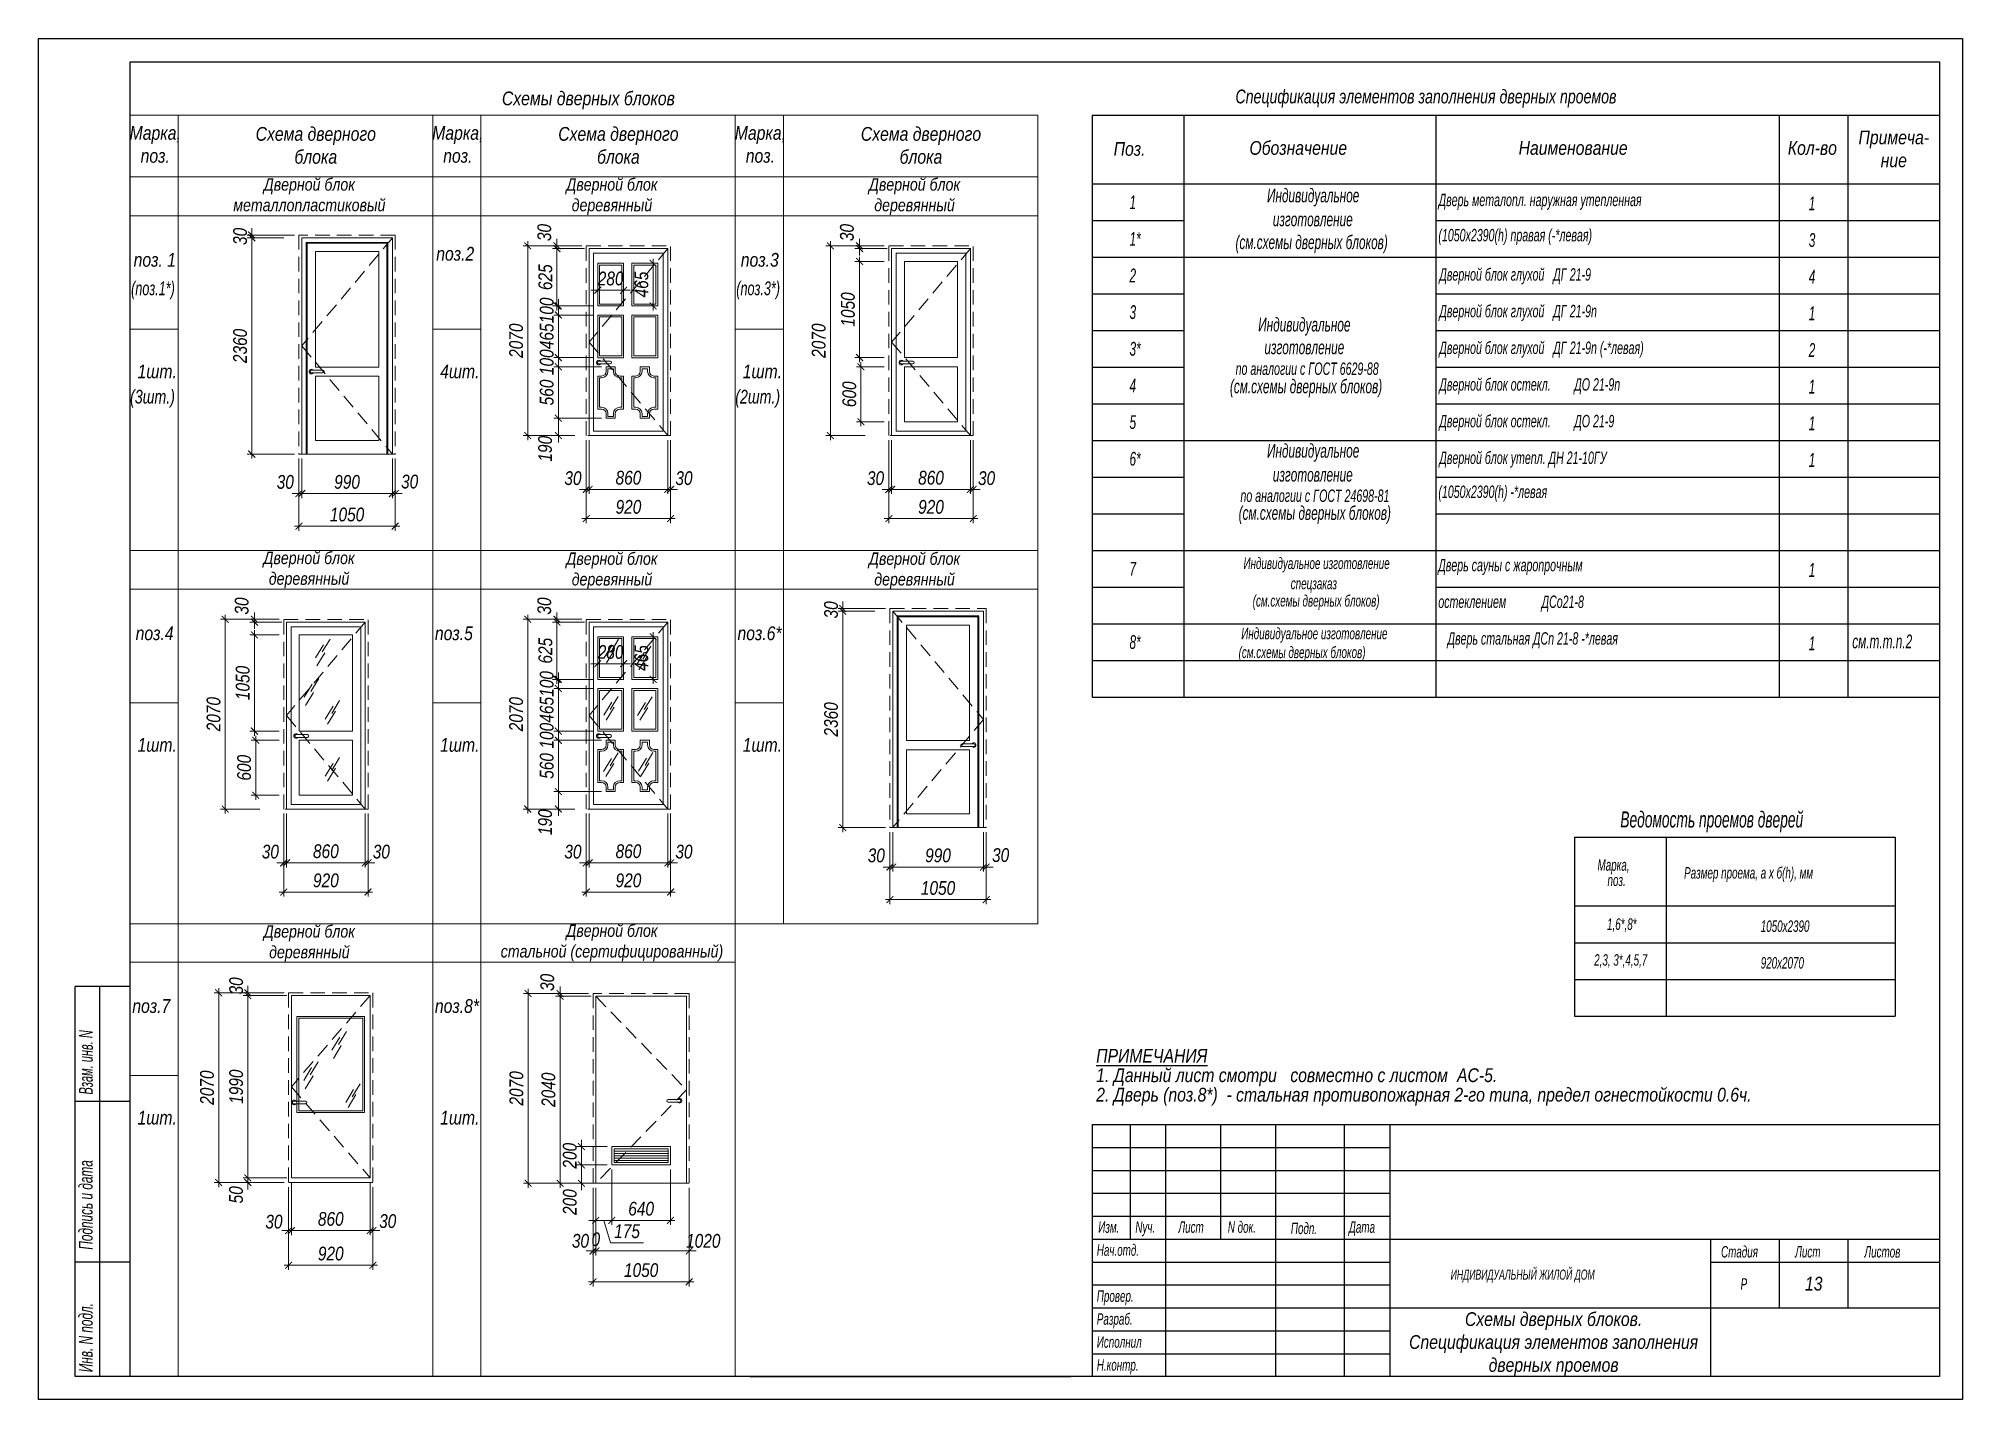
# Model space of a CAD drawing. Header units: millimetres. Extents: x 1582001 to 3303937, y 226471 to 491235.
# Drawn here: x 1792001 to 1834000, y 350655 to 380355 of the extents above; entities that cross this region are included whole.
import ezdxf

# ---------------------------------------------------------------- set-up
doc = ezdxf.new("R2010")
doc.units = ezdxf.units.MM
doc.linetypes.add('невидимая', pattern=[9.525, 6.35, -3.175])
doc.layers.get('Defpoints').update_dxf_attribs({"color": 255, "lineweight": 30})
doc.layers.add('Spezifikazia', color=250, linetype='Continuous')
doc.layers.add('Формуляр', color=138, linetype='Continuous')
for name, color, linetype, lineweight in [('Размер', 84, 'Continuous', 20), ('Размеры', 7, 'Continuous', 18), ('Текст-пояснений', 135, 'Continuous', 15), ('Тонкая', 6, 'Continuous', 15), ('тонко', 200, 'Continuous', 13)]:
    doc.layers.add(name, color=color, linetype=linetype, lineweight=lineweight)
doc.styles.add('STYLE1', font='ARIALNI.TTF', dxfattribs={"height": 300})
doc.styles.add('стиль1', font='ARIALNI.TTF', dxfattribs={"width": 0.98, "height": 300})
doc.dimstyles.new('50', dxfattribs={"dimtxt": 270, "dimasz": 150, "dimexe": 100, "dimexo": 100, "dimgap": 100, "dimtad": 1, "dimdec": 0, "dimlfac": 0.5, "dimzin": 0, "dimdsep": 46, "dimtxsty": 'стиль1', "dimblk": 'ARCHTICK', "dimcen": 0, "dimdle": 100, "dimclrd": 256, "dimclre": 256, "dimclrt": 256, "dimadec": 0, "dimazin": 0, "dimtfac": 1, "dimtdec": 0, "dimtix": 1, "dimtmove": 1, "dimatfit": 0, "dimldrblk": 'DOTSMALL', "dimfxl": 0, "dimtolj": 1, "dimtzin": 0, "dimlwd": -1, "dimlwe": -1, "dimarcsym": 0})

msp = doc.modelspace()

# ---------------------------------------------------------------- texts
at = {"ltscale": 2, "style": 'STYLE1'}
for s, insert, char_height, width, attachment_point in [('Дверной блок \\Pметаллопластиковый ', (1797913.7, 377305.2), 270, 11405.022, 2), ('Дверной блок \\Pдеревянный', (1804518.9, 377305.2), 270, 11405.022, 2), ('Дверной блок \\Pдеревянный', (1811124.1, 377305.2), 270, 11405.022, 2), ('поз. 1', (1794077.9, 375675.5), 300, 11405.022, 1), ('поз.2', (1800683.1, 375807.3), 300, 11405.022, 1), ('поз.3', (1807331.7, 375675.5), 300, 1200, 1), ('{\\W0.8;(поз.1*)}', (1794023.6, 375053.3), 300, 1200, 1), ('{\\W0.8;(поз.3*)}', (1807234, 375053.3), 300, 1200, 1), ('1шт.', (1794163, 373240.1), 300, 11405.022, 1), ('4шт.', (1800768.2, 373240.1), 300, 11405.022, 1), ('1шт.', (1807373.4, 373240.1), 300, 11405.022, 1), ('{\\W0.9;(3шт.)}', (1794000.5, 372688.6), 300, 11405.022, 1), ('{\\W0.9;(2шт.)}', (1807210.9, 372688.6), 300, 11405.022, 1), ('Дверной блок \\Pдеревянный', (1797907, 369155.1), 270, 11405.022, 2), ('Дверной блок \\Pдеревянный', (1804518.9, 369139.2), 270, 11405.022, 2), ('Дверной блок \\Pдеревянный', (1811124.1, 369139.2), 270, 11405.022, 2), ('поз.4', (1794121.3, 367525.4), 300, 1200, 1), ('поз.5', (1800653.9, 367525.4), 300, 1200, 1), ('поз.6*', (1807259.1, 367525.4), 300, 1200, 1), ('1шт.', (1794163, 365090), 300, 11405.022, 1), ('1шт.', (1800768.2, 365090), 300, 11405.022, 1), ('1шт.', (1807373.4, 365090), 300, 11405.022, 1), ('Дверной блок \\Pдеревянный', (1797913.7, 361005.1), 270, 11405.022, 2), ('Дверной блок \\Pстальной (сертифицированный)\\P ', (1804518.9, 361021), 270, 11405.022, 2), ('поз.7', (1794048.7, 359391.3), 300, 1200, 1), ('поз.8*', (1800653.9, 359391.3), 300, 1200, 1), ('1шт.', (1794163, 356955.9), 300, 11405.022, 1), ('1шт.', (1800768.2, 356955.9), 300, 11405.022, 1)]:
    msp.add_mtext(s, dxfattribs=dict(at, insert=insert, char_height=char_height, width=width, attachment_point=attachment_point))
at = {"color": 0, "ltscale": 2, "char_height": 300, "width": 9802.627, "attachment_point": 2, "style": 'STYLE1'}
for s, insert in [('13', (1830752.5, 353332.6)), ('Схемы дверных блоков. \\PСпецификация элементов заполнения \\Pдверных проемов', (1825074.4, 352559.7))]:
    msp.add_mtext(s, dxfattribs=dict(at, insert=insert))
at = {"layer": 'Spezifikazia', "ltscale": 100, "style": 'STYLE1'}
for s, height, width, p in [('Спецификация элементов заполнения дверных проемов', 300, 0.9, (1818129.6, 378939.4)), ('1', 300, 0.75, (1815816.7, 376633.9)), ('Индивидуальное', 300, 0.75, (1818818.8, 376780)), ('Дверь металопл. наружная утепленная ', 270, 0.75, (1822565.4, 376696.6)), ('1', 300, 0.75, (1830643.7, 376606.7)), ('изготовление', 300, 0.75, (1818945.7, 376258.1)), ('1*', 300, 0.75, (1815816.7, 375833.9)), ('(см.схемы дверных блоков) ', 300, 0.75, (1818131.1, 375760.2)), ('(1050х2390(h) правая (-*левая)', 270, 0.75, (1822559.2, 375928.5)), ('3', 300, 0.75, (1830643.7, 375806.7)), ('2', 300, 0.75, (1815816.7, 375033.9)), ('Дверной блок глухой   ДГ 21-9', 270, 0.75, (1822581.2, 375070.8)), ('4', 300, 0.75, (1830643.7, 375006.7)), ('3', 300, 0.75, (1815816.7, 374233.9)), ('Индивидуальное', 300, 0.75, (1818626.2, 373962.1)), ('Дверной блок глухой   ДГ 21-9п', 270, 0.75, (1822581.2, 374270.8)), ('1', 300, 0.75, (1830643.7, 374206.7)), ('3*', 300, 0.75, (1815816.7, 373433.9)), ('изготовление', 300, 0.75, (1818761.7, 373466)), ('Дверной блок глухой   ДГ 21-9п (-*левая)', 270, 0.75, (1822581.2, 373470.8)), ('2', 300, 0.75, (1830643.7, 373406.7)), ('по аналогии с ГОСТ 6629-88', 270, 0.75, (1818133.1, 373014.5)), ('Дверной блок остекл.        ДО 21-9п', 270, 0.75, (1822581.2, 372670.8)), ('4', 300, 0.75, (1815816.7, 372633.9)), ('(см.схемы дверных блоков) ', 300, 0.75, (1818008.6, 372613.5)), ('1', 300, 0.75, (1830643.7, 372606.7)), ('5', 300, 0.75, (1815816.7, 371833.9)), ('Дверной блок остекл.        ДО 21-9', 270, 0.75, (1822581.2, 371870.8)), ('1', 300, 0.75, (1830643.7, 371806.7)), ('6*', 300, 0.75, (1815816.7, 371033.9)), ('Индивидуальное', 300, 0.75, (1818818.8, 371208.4)), ('Дверной блок утепл. ДН 21-10ГУ', 270, 0.75, (1822581.2, 371070.8)), ('1', 300, 0.75, (1830643.7, 371006.7)), ('изготовление', 300, 0.75, (1818945.7, 370686.5)), ('по аналогии с ГОСТ 24698-81', 270, 0.75, (1818238.2, 370242.5)), ('(1050х2390(h) -*левая', 270, 0.75, (1822559.2, 370328.5)), ('(см.схемы дверных блоков) ', 300, 0.75, (1818199.4, 369852.2)), ('7', 300, 0.75, (1815816.7, 368633.9)), ('Индивидуальное изготовление', 250, 0.75, (1818305.3, 368777.7)), ('Дверь сауны с жаропрочным', 270, 0.75, (1822557.8, 368728.5)), ('1', 300, 0.75, (1830643.7, 368606.7)), ('спецзаказ', 250, 0.75, (1819336.8, 368336.9)), ('(см.схемы дверных блоков) ', 250, 0.75, (1818506, 367959.3)), ('остеклением            ДСо21-8', 270, 0.75, (1822557.8, 367928.5)), ('Индивидуальное изготовление', 250, 0.75, (1818256.7, 367246.2)), ('8*', 300, 0.75, (1815816.7, 367033.9)), ('(см.схемы дверных блоков) ', 250, 0.75, (1818198.6, 366835.2)), ('Дверь стальная ДСп 21-8 -*левая', 270, 0.75, (1822760.1, 367128.5)), ('1', 300, 0.75, (1830643.7, 367006.7)), ('см.т.т.п.2', 300, 0.75, (1831594, 367047.5))]:
    msp.add_text(s, height=height, dxfattribs=dict(at, width=width)).set_placement(p)
at = {"layer": 'Spezifikazia', "style": 'STYLE1', "width": 0.75}
for s, height, p in [('Ведомость проемов дверей', 350, (1826530.7, 363137.8)), ('Марка,', 250, (1826032.7, 362193.4)), ('поз.', 250, (1826250.9, 361862.5)), ('Размер проема, а х б(h), мм', 250, (1827923, 362022.5)), ('1,6*,8*', 250, (1826240.5, 360903.6)), ('1050х2390', 250, (1829596, 360859.2)), ('2,3, 3*,4,5,7', 250, (1825959.8, 360122.3)), ('920х2070', 250, (1829596, 360059.2))]:
    msp.add_text(s, height=height, dxfattribs=at).set_placement(p)
at = {"layer": 'Spezifikazia', "ltscale": 100, "char_height": 300, "style": 'STYLE1'}
for s, insert, width, attachment_point in [('Схемы дверных блоков', (1804004.3, 379198.1), 11405.022, 2), ('Марка,\\Pпоз.', (1794548.9, 378444.7), 2802.163, 2), ('Схема дверного блока', (1798054.1, 378020.8), 2802.163, 5), ('Марка,\\Pпоз.', (1801154.1, 378444.7), 2802.163, 2), ('Схема дверного блока', (1804659.3, 378020.8), 2802.163, 5), ('Марка,\\Pпоз.', (1807759.3, 378444.7), 2802.163, 2), ('Схема дверного блока', (1811264.5, 378020.8), 2802.163, 5), ('Поз.', (1815818, 377944.5), 2802.163, 5), ('Обозначение', (1819500.4, 377964.5), 2802.163, 5), ('Наименование', (1825500.4, 377964.5), 2802.163, 5), ('Кол-во', (1830723.1, 377964.5), 2802.163, 5), ('Примеча-\\Pние', (1832500.4, 377944.5), 2802.163, 5)]:
    msp.add_mtext(s, dxfattribs=dict(at, insert=insert, width=width, attachment_point=attachment_point))
at = {"layer": 'Spezifikazia', "ltscale": 100, "insert": (1815089.8, 358307.2), "char_height": 300, "width": 18500, "attachment_point": 1, "line_spacing_factor": 0.85, "style": 'STYLE1'}
msp.add_mtext('\\pi-1080,l1080,t1080;{\\LПРИМЕЧАНИЯ}\\P1. Данный лист смотри {\\Fsimplex|c238; }совместно с листом{\\Fsimplex|c238; }АС-5.\\P2. Дверь (поз.8*)  - стальная противопожарная 2-го типа, предел огнестойкости 0.6ч.', dxfattribs=at)
at = {"layer": 'Формуляр', "linetype": 'Continuous', "style": 'STYLE1'}
for s, width, p in [('Взам. инв. N', 0.7, (1793184.5, 357310.4)), ('Взам. инв. N', 0.7, (1793184.5, 357310.4)), ('Подпись и дата', 0.75, (1793181.7, 353924.8)), ('Подпись и дата', 0.75, (1793181.7, 353924.8)), ('Инв. N подл.', 0.75, (1793181.7, 351251.4)), ('Инв. N подл.', 0.75, (1793181.7, 351251.4))]:
    msp.add_text(s, height=300, rotation=90, dxfattribs=dict(at, width=width)).set_placement(p)
at = {"layer": 'Формуляр', "color": 0, "style": 'STYLE1', "width": 0.75}
for s, height, p in [('Изм.', 250, (1815134.6, 354293)), ('Изм.', 250, (1815134.6, 354293)), ('Nуч.', 250, (1815944.1, 354293)), ('Nуч.', 250, (1815944.1, 354293)), ('Лист', 250, (1816883.5, 354293)), ('Лист', 250, (1816883.5, 354293)), ('N док.', 250, (1817962.8, 354293)), ('N док.', 250, (1817962.8, 354293)), ('Подп.', 250, (1819338.9, 354266)), ('Подп.', 250, (1819338.9, 354266)), ('Дата', 250, (1820607.1, 354293)), ('Дата', 250, (1820607.1, 354293)), ('Нач.отд.', 250, (1815102.7, 353791.3)), ('Нач.отд.', 250, (1815102.7, 353791.3)), ('Стадия', 250, (1828728.8, 353754.2)), ('Стадия', 250, (1828728.8, 353754.2)), ('Лист', 250, (1830347.7, 353754.2)), ('Лист', 250, (1830347.7, 353754.2)), ('Листов', 250, (1831858.7, 353754.2)), ('Листов', 250, (1831858.7, 353754.2)), ('ИНДИВИДУАЛЬНЫЙ ЖИЛОЙ ДОМ', 220, (1822827.6, 353269.9)), ('ИНДИВИДУАЛЬНЫЙ ЖИЛОЙ ДОМ', 220, (1822827.6, 353269.9)), ('Р', 250, (1829156.4, 353052.2)), ('Р', 250, (1829156.4, 353052.2)), ('Провер.', 250, (1815102.7, 352788)), ('Провер.', 250, (1815102.7, 352788)), ('Разраб.', 250, (1815102.7, 352286.4)), ('Разраб.', 250, (1815102.7, 352286.4)), ('Исполнил', 250, (1815102.7, 351784.7)), ('Исполнил', 250, (1815102.7, 351784.7)), ('Н.контр.', 250, (1815102.7, 351283.1)), ('Н.контр.', 250, (1815102.7, 351283.1))]:
    msp.add_text(s, height=height, dxfattribs=at).set_placement(p)

# ---------------------------------------------------------------- blocks, each defined once
blk = doc.blocks.new('_ArchTick')
at = {"color": 0, "linetype": 'ByBlock', "const_width": 0.15}
blk.add_lwpolyline([(-0.5, -0.5), (0.5, 0.5)], dxfattribs=at)
blk = doc.blocks.new('*D648')
at = {"layer": 'Defpoints', "color": 0, "lineweight": -3, "transparency": 16777216}
for p in [(1803319, 375770), (1803959, 375830), (1804019, 375770)]:
    blk.add_point(p, dxfattribs=at)
at = {"layer": 'Размер', "transparency": 16777216}
for p, q in [((1803319, 375830), (1803319, 375980)), ((1803859, 375830), (1803219, 375830)), ((1803919, 375770), (1803219, 375770)), ((1803319, 375830), (1803319, 375770)), ((1803319, 375770), (1803319, 375620))]:
    blk.add_line(p, q, dxfattribs=at)
at = {"layer": 'Размер', "transparency": 16777216, "xscale": 150, "yscale": 150, "zscale": 150}
for p, rotation in [((1803319, 375830), 270), ((1803319, 375770), 90)]:
    blk.add_blockref('_ArchTick', p, dxfattribs=dict(at, rotation=rotation))
at = {"layer": 'Размер', "transparency": 16777216, "insert": (1803043, 376120), "char_height": 300, "attachment_point": 5, "rotation": 90, "style": 'стиль1'}
blk.add_mtext('\\A1;30', dxfattribs=at)
blk = doc.blocks.new('_DotSmall')
at = {"color": 0, "linetype": 'ByBlock', "const_width": 0.5}
blk.add_lwpolyline([(-0.0625, 0, 1), (0.0625, 0, 1)], format="xyb", close=True, dxfattribs=at)
blk = doc.blocks.new('*D649')
at = {"layer": 'Defpoints', "color": 0, "lineweight": -3, "transparency": 16777216}
for p in [(1804019, 375770), (1803319, 374520), (1804209, 374520)]:
    blk.add_point(p, dxfattribs=at)
at = {"layer": 'Размер', "transparency": 16777216}
for p, q in [((1803919, 375770), (1803219, 375770)), ((1803319, 375870), (1803319, 374420)), ((1804109, 374520), (1803219, 374520))]:
    blk.add_line(p, q, dxfattribs=at)
at = {"layer": 'Размер', "transparency": 16777216, "xscale": 150, "yscale": 150, "zscale": 150}
for p, rotation in [((1803319, 375770), 90), ((1803319, 374520), 270)]:
    blk.add_blockref('_ArchTick', p, dxfattribs=dict(at, rotation=rotation))
at = {"layer": 'Размер', "transparency": 16777216, "insert": (1803066, 375145), "char_height": 300, "attachment_point": 5, "rotation": 90, "style": 'стиль1'}
blk.add_mtext('\\A1;625', dxfattribs=at)
blk = doc.blocks.new('*D650')
at = {"layer": 'Defpoints', "color": 0, "lineweight": -3, "transparency": 16777216}
for p in [(1803349, 374320), (1804209, 374520), (1804209, 374320)]:
    blk.add_point(p, dxfattribs=at)
at = {"layer": 'Размер', "transparency": 16777216}
for p, q in [((1803349, 374520), (1803349, 374670)), ((1804109, 374520), (1803249, 374520)), ((1804109, 374320), (1803249, 374320)), ((1803349, 374520), (1803349, 374320)), ((1803349, 374320), (1803349, 374170))]:
    blk.add_line(p, q, dxfattribs=at)
at = {"layer": 'Размер', "transparency": 16777216, "xscale": 150, "yscale": 150, "zscale": 150}
for p, rotation in [((1803349, 374520), 270), ((1803349, 374320), 90)]:
    blk.add_blockref('_ArchTick', p, dxfattribs=dict(at, rotation=rotation))
at = {"layer": 'Размер', "transparency": 16777216, "insert": (1803096, 374420), "char_height": 300, "attachment_point": 5, "rotation": 90, "style": 'стиль1'}
blk.add_mtext('\\A1;100', dxfattribs=at)
blk = doc.blocks.new('*D651')
at = {"layer": 'Defpoints', "color": 0, "lineweight": -3, "transparency": 16777216}
for p in [(1804209, 374320), (1803349, 373390), (1804209, 373390)]:
    blk.add_point(p, dxfattribs=at)
at = {"layer": 'Размер', "transparency": 16777216}
for p, q in [((1804109, 374320), (1803249, 374320)), ((1803349, 374420), (1803349, 373290)), ((1804109, 373390), (1803249, 373390))]:
    blk.add_line(p, q, dxfattribs=at)
at = {"layer": 'Размер', "transparency": 16777216, "xscale": 150, "yscale": 150, "zscale": 150}
for p, rotation in [((1803349, 374320), 90), ((1803349, 373390), 270)]:
    blk.add_blockref('_ArchTick', p, dxfattribs=dict(at, rotation=rotation))
at = {"layer": 'Размер', "transparency": 16777216, "insert": (1803096, 373855), "char_height": 300, "attachment_point": 5, "rotation": 90, "style": 'стиль1'}
blk.add_mtext('\\A1;465', dxfattribs=at)
blk = doc.blocks.new('*D652')
at = {"layer": 'Defpoints', "color": 0, "lineweight": -3, "transparency": 16777216}
for p in [(1804209, 373390), (1803349, 373190), (1804391, 373190)]:
    blk.add_point(p, dxfattribs=at)
at = {"layer": 'Размер', "transparency": 16777216}
for p, q in [((1804109, 373390), (1803249, 373390)), ((1803349, 373390), (1803349, 373540)), ((1803349, 373390), (1803349, 373190)), ((1804291, 373190), (1803249, 373190)), ((1803349, 373190), (1803349, 373040))]:
    blk.add_line(p, q, dxfattribs=at)
at = {"layer": 'Размер', "transparency": 16777216, "xscale": 150, "yscale": 150, "zscale": 150}
for p, rotation in [((1803349, 373390), 270), ((1803349, 373190), 90)]:
    blk.add_blockref('_ArchTick', p, dxfattribs=dict(at, rotation=rotation))
at = {"layer": 'Размер', "transparency": 16777216, "insert": (1803096, 373290), "char_height": 300, "attachment_point": 5, "rotation": 90, "style": 'стиль1'}
blk.add_mtext('\\A1;100', dxfattribs=at)
blk = doc.blocks.new('*D653')
at = {"layer": 'Defpoints', "color": 0, "lineweight": -3, "transparency": 16777216}
for p in [(1804391, 373190), (1803349, 372070), (1804391, 372070)]:
    blk.add_point(p, dxfattribs=at)
at = {"layer": 'Размер', "transparency": 16777216}
for p, q in [((1804291, 373190), (1803249, 373190)), ((1803349, 373290), (1803349, 371970)), ((1804291, 372070), (1803249, 372070))]:
    blk.add_line(p, q, dxfattribs=at)
at = {"layer": 'Размер', "transparency": 16777216, "xscale": 150, "yscale": 150, "zscale": 150}
for p, rotation in [((1803349, 373190), 90), ((1803349, 372070), 270)]:
    blk.add_blockref('_ArchTick', p, dxfattribs=dict(at, rotation=rotation))
at = {"layer": 'Размер', "transparency": 16777216, "insert": (1803096, 372630), "char_height": 300, "attachment_point": 5, "rotation": 90, "style": 'стиль1'}
blk.add_mtext('\\A1;560', dxfattribs=at)
blk = doc.blocks.new('*D654')
at = {"layer": 'Defpoints', "color": 0, "lineweight": -3, "transparency": 16777216}
for p in [(1804391, 372070), (1803349, 371690), (1803808, 371690)]:
    blk.add_point(p, dxfattribs=at)
at = {"layer": 'Размер', "transparency": 16777216}
for p, q in [((1803349, 372070), (1803349, 372220)), ((1804291, 372070), (1803249, 372070)), ((1803349, 372070), (1803349, 371690)), ((1803708, 371690), (1803249, 371690)), ((1803349, 371690), (1803349, 371540))]:
    blk.add_line(p, q, dxfattribs=at)
at = {"layer": 'Размер', "transparency": 16777216, "xscale": 150, "yscale": 150, "zscale": 150}
for p, rotation in [((1803349, 372070), 270), ((1803349, 371690), 90)]:
    blk.add_blockref('_ArchTick', p, dxfattribs=dict(at, rotation=rotation))
at = {"layer": 'Размер', "transparency": 16777216, "insert": (1803061, 371402), "char_height": 300, "attachment_point": 5, "rotation": 90, "style": 'стиль1'}
blk.add_mtext('\\A1;190', dxfattribs=at)
blk = doc.blocks.new('*D645')
at = {"layer": 'Defpoints', "color": 0, "lineweight": -3, "transparency": 16777216}
for p in [(1803539, 375830), (1802681, 371690), (1803539, 371690)]:
    blk.add_point(p, dxfattribs=at)
at = {"layer": 'Размер', "transparency": 16777216}
for p, q in [((1802681, 375930), (1802681, 371590)), ((1803439, 375830), (1802581, 375830)), ((1803439, 371690), (1802581, 371690))]:
    blk.add_line(p, q, dxfattribs=at)
at = {"layer": 'Размер', "transparency": 16777216, "xscale": 150, "yscale": 150, "zscale": 150}
for p, rotation in [((1802681, 375830), 90), ((1802681, 371690), 270)]:
    blk.add_blockref('_ArchTick', p, dxfattribs=dict(at, rotation=rotation))
at = {"layer": 'Размер', "transparency": 16777216, "insert": (1802428, 373760), "char_height": 300, "attachment_point": 5, "rotation": 90, "style": 'стиль1'}
blk.add_mtext('\\A1;2070', dxfattribs=at)
blk = doc.blocks.new('*D655')
at = {"layer": 'Defpoints', "color": 0, "lineweight": -3, "transparency": 16777216}
for p in [(1803959, 371690), (1804019, 371690), (1804019, 370515)]:
    blk.add_point(p, dxfattribs=at)
at = {"layer": 'Размер', "transparency": 16777216}
for p, q in [((1803959, 371590), (1803959, 370415)), ((1804019, 371590), (1804019, 370415)), ((1803959, 370515), (1803809, 370515)), ((1803959, 370515), (1804019, 370515)), ((1804019, 370515), (1804169, 370515))]:
    blk.add_line(p, q, dxfattribs=at)
at = {"layer": 'Размер', "transparency": 16777216, "xscale": 150, "yscale": 150, "zscale": 150}
blk.add_blockref('_ArchTick', (1803959, 370515), dxfattribs=at)
at = {"layer": 'Размер', "transparency": 16777216, "xscale": 150, "yscale": 150, "zscale": 150, "rotation": 180}
blk.add_blockref('_ArchTick', (1804019, 370515), dxfattribs=at)
at = {"layer": 'Размер', "transparency": 16777216, "insert": (1803667, 370759), "char_height": 300, "attachment_point": 5, "style": 'стиль1'}
blk.add_mtext('\\A1;30', dxfattribs=at)
blk = doc.blocks.new('*D656')
at = {"layer": 'Defpoints', "color": 0, "lineweight": -3, "transparency": 16777216}
for p in [(1804019, 371690), (1805739, 371690), (1805739, 370515)]:
    blk.add_point(p, dxfattribs=at)
at = {"layer": 'Размер', "transparency": 16777216}
for p, q in [((1804019, 371590), (1804019, 370415)), ((1805739, 371590), (1805739, 370415)), ((1803919, 370515), (1805839, 370515))]:
    blk.add_line(p, q, dxfattribs=at)
at = {"layer": 'Размер', "transparency": 16777216, "xscale": 150, "yscale": 150, "zscale": 150, "rotation": 180}
blk.add_blockref('_ArchTick', (1804019, 370515), dxfattribs=at)
at = {"layer": 'Размер', "transparency": 16777216, "xscale": 150, "yscale": 150, "zscale": 150}
blk.add_blockref('_ArchTick', (1805739, 370515), dxfattribs=at)
at = {"layer": 'Размер', "transparency": 16777216, "insert": (1804879, 370768), "char_height": 300, "attachment_point": 5, "style": 'стиль1'}
blk.add_mtext('\\A1;860', dxfattribs=at)
blk = doc.blocks.new('*D646')
at = {"layer": 'Defpoints', "color": 0, "lineweight": -3, "transparency": 16777216}
for p in [(1803959, 370885), (1805799, 371236), (1805799, 369879)]:
    blk.add_point(p, dxfattribs=at)
at = {"layer": 'Размер', "transparency": 16777216}
for p, q in [((1805799, 371136), (1805799, 369779)), ((1803959, 370785), (1803959, 369779)), ((1803859, 369879), (1805899, 369879))]:
    blk.add_line(p, q, dxfattribs=at)
at = {"layer": 'Размер', "transparency": 16777216, "xscale": 150, "yscale": 150, "zscale": 150, "rotation": 180}
blk.add_blockref('_ArchTick', (1803959, 369879), dxfattribs=at)
at = {"layer": 'Размер', "transparency": 16777216, "xscale": 150, "yscale": 150, "zscale": 150}
blk.add_blockref('_ArchTick', (1805799, 369879), dxfattribs=at)
at = {"layer": 'Размер', "transparency": 16777216, "insert": (1804879, 370132), "char_height": 300, "attachment_point": 5, "style": 'стиль1'}
blk.add_mtext('\\A1;920', dxfattribs=at)
blk = doc.blocks.new('*D657')
at = {"layer": 'Defpoints', "color": 0, "lineweight": -3, "transparency": 16777216}
for p in [(1804209, 374862), (1804774, 374862), (1804774, 374862)]:
    blk.add_point(p, dxfattribs=at)
at = {"layer": 'Размер', "transparency": 16777216}
for p, q in [((1804209, 374862), (1804059, 374862)), ((1804209, 374862), (1804774, 374862)), ((1804774, 374862), (1804924, 374862))]:
    blk.add_line(p, q, dxfattribs=at)
at = {"layer": 'Размер', "transparency": 16777216, "xscale": 150, "yscale": 150, "zscale": 150}
blk.add_blockref('_ArchTick', (1804209, 374862), dxfattribs=at)
at = {"layer": 'Размер', "transparency": 16777216, "xscale": 150, "yscale": 150, "zscale": 150, "rotation": 180}
blk.add_blockref('_ArchTick', (1804774, 374862), dxfattribs=at)
at = {"layer": 'Размер', "transparency": 16777216, "insert": (1804491, 375116), "char_height": 300, "attachment_point": 5, "style": 'стиль1'}
blk.add_mtext('\\A1;280', dxfattribs=at)
blk = doc.blocks.new('*D658')
at = {"layer": 'Defpoints', "color": 0, "lineweight": -3, "transparency": 16777216}
for p in [(1805236, 375450), (1805236, 374520), (1805418, 374520)]:
    blk.add_point(p, dxfattribs=at)
at = {"layer": 'Размер', "transparency": 16777216}
for p, q in [((1805418, 375550), (1805418, 374420)), ((1805336, 375450), (1805518, 375450)), ((1805336, 374520), (1805518, 374520))]:
    blk.add_line(p, q, dxfattribs=at)
at = {"layer": 'Размер', "transparency": 16777216, "xscale": 150, "yscale": 150, "zscale": 150}
for p, rotation in [((1805418, 375450), 90), ((1805418, 374520), 270)]:
    blk.add_blockref('_ArchTick', p, dxfattribs=dict(at, rotation=rotation))
at = {"layer": 'Размер', "transparency": 16777216, "insert": (1805164, 374985), "char_height": 300, "attachment_point": 5, "rotation": 90, "style": 'стиль1'}
blk.add_mtext('\\A1;465', dxfattribs=at)
blk = doc.blocks.new('*D659')
at = {"layer": 'Defpoints', "color": 0, "linetype": 'Continuous', "lineweight": -3, "transparency": 16777216}
for p in [(1796656, 376006), (1797457, 376006), (1797687, 376066)]:
    blk.add_point(p, dxfattribs=at)
at = {"layer": 'Размер', "transparency": 16777216}
for p, q in [((1797587, 376066), (1796556, 376066)), ((1797357, 376006), (1796556, 376006)), ((1796656, 376066), (1796656, 376216)), ((1796656, 376066), (1796656, 376006)), ((1796656, 376006), (1796656, 375856))]:
    blk.add_line(p, q, dxfattribs=at)
at = {"layer": 'Размер', "linetype": 'Continuous', "transparency": 16777216, "xscale": 150, "yscale": 150, "zscale": 150}
for p, rotation in [((1796656, 376066), 270), ((1796656, 376006), 90)]:
    blk.add_blockref('_ArchTick', p, dxfattribs=dict(at, rotation=rotation))
at = {"layer": 'Размер', "linetype": 'Continuous', "transparency": 16777216, "insert": (1796403, 376036), "char_height": 300, "attachment_point": 5, "rotation": 90, "style": 'стиль1'}
blk.add_mtext('\\A1;30', dxfattribs=at)
blk = doc.blocks.new('*D660')
at = {"layer": 'Defpoints', "color": 0, "linetype": 'Continuous', "lineweight": -3, "transparency": 16777216}
for p in [(1797457, 376006), (1796656, 371286), (1797687, 371286)]:
    blk.add_point(p, dxfattribs=at)
at = {"layer": 'Размер', "transparency": 16777216}
for p, q in [((1797357, 376006), (1796556, 376006)), ((1796656, 376106), (1796656, 371186)), ((1797587, 371286), (1796556, 371286))]:
    blk.add_line(p, q, dxfattribs=at)
at = {"layer": 'Размер', "linetype": 'Continuous', "transparency": 16777216, "xscale": 150, "yscale": 150, "zscale": 150}
for p, rotation in [((1796656, 376006), 90), ((1796656, 371286), 270)]:
    blk.add_blockref('_ArchTick', p, dxfattribs=dict(at, rotation=rotation))
at = {"layer": 'Размер', "linetype": 'Continuous', "transparency": 16777216, "insert": (1796403, 373646), "char_height": 300, "attachment_point": 5, "rotation": 90, "style": 'стиль1'}
blk.add_mtext('\\A1;2360', dxfattribs=at)
blk = doc.blocks.new('*D661')
at = {"layer": 'Defpoints', "color": 0, "lineweight": -3, "transparency": 16777216}
for p in [(1797687, 371286), (1797747, 371286), (1797747, 370424)]:
    blk.add_point(p, dxfattribs=at)
at = {"layer": 'Размер', "transparency": 16777216}
for p, q in [((1797687, 371186), (1797687, 370324)), ((1797747, 371186), (1797747, 370324)), ((1797687, 370424), (1797537, 370424)), ((1797687, 370424), (1797747, 370424)), ((1797747, 370424), (1797897, 370424))]:
    blk.add_line(p, q, dxfattribs=at)
at = {"layer": 'Размер', "transparency": 16777216, "xscale": 150, "yscale": 150, "zscale": 150}
blk.add_blockref('_ArchTick', (1797687, 370424), dxfattribs=at)
at = {"layer": 'Размер', "transparency": 16777216, "xscale": 150, "yscale": 150, "zscale": 150, "rotation": 180}
blk.add_blockref('_ArchTick', (1797747, 370424), dxfattribs=at)
at = {"layer": 'Размер', "transparency": 16777216, "insert": (1797388, 370677), "char_height": 300, "attachment_point": 5, "style": 'стиль1'}
blk.add_mtext('\\A1;30', dxfattribs=at)
blk = doc.blocks.new('*D662')
at = {"layer": 'Defpoints', "color": 0, "lineweight": -3, "transparency": 16777216}
for p in [(1797747, 371286), (1799727, 371286), (1799727, 370424)]:
    blk.add_point(p, dxfattribs=at)
at = {"layer": 'Размер', "transparency": 16777216}
for p, q in [((1797747, 371186), (1797747, 370324)), ((1799727, 371186), (1799727, 370324)), ((1797647, 370424), (1799827, 370424))]:
    blk.add_line(p, q, dxfattribs=at)
at = {"layer": 'Размер', "transparency": 16777216, "xscale": 150, "yscale": 150, "zscale": 150, "rotation": 180}
blk.add_blockref('_ArchTick', (1797747, 370424), dxfattribs=at)
at = {"layer": 'Размер', "transparency": 16777216, "xscale": 150, "yscale": 150, "zscale": 150}
blk.add_blockref('_ArchTick', (1799727, 370424), dxfattribs=at)
at = {"layer": 'Размер', "transparency": 16777216, "insert": (1798737, 370677), "char_height": 300, "attachment_point": 5, "style": 'стиль1'}
blk.add_mtext('\\A1;990', dxfattribs=at)
blk = doc.blocks.new('*D663')
at = {"layer": 'Defpoints', "color": 0, "lineweight": -3, "transparency": 16777216}
for p in [(1799727, 371286), (1799787, 371286), (1799787, 370424)]:
    blk.add_point(p, dxfattribs=at)
at = {"layer": 'Размер', "transparency": 16777216}
for p, q in [((1799727, 371186), (1799727, 370324)), ((1799787, 371186), (1799787, 370324)), ((1799727, 370424), (1799577, 370424)), ((1799727, 370424), (1799787, 370424)), ((1799787, 370424), (1799937, 370424))]:
    blk.add_line(p, q, dxfattribs=at)
at = {"layer": 'Размер', "transparency": 16777216, "xscale": 150, "yscale": 150, "zscale": 150}
blk.add_blockref('_ArchTick', (1799727, 370424), dxfattribs=at)
at = {"layer": 'Размер', "transparency": 16777216, "xscale": 150, "yscale": 150, "zscale": 150, "rotation": 180}
blk.add_blockref('_ArchTick', (1799787, 370424), dxfattribs=at)
at = {"layer": 'Размер', "transparency": 16777216, "insert": (1800103, 370684), "char_height": 300, "attachment_point": 5, "style": 'стиль1'}
blk.add_mtext('\\A1;30', dxfattribs=at)
blk = doc.blocks.new('*D647')
at = {"layer": 'Defpoints', "color": 0, "lineweight": -3, "transparency": 16777216}
for p in [(1797687, 370783), (1799787, 370783), (1799787, 369713)]:
    blk.add_point(p, dxfattribs=at)
at = {"layer": 'Размер', "transparency": 16777216}
for p, q in [((1797687, 370683), (1797687, 369613)), ((1799787, 370683), (1799787, 369613)), ((1797587, 369713), (1799887, 369713))]:
    blk.add_line(p, q, dxfattribs=at)
at = {"layer": 'Размер', "transparency": 16777216, "xscale": 150, "yscale": 150, "zscale": 150, "rotation": 180}
blk.add_blockref('_ArchTick', (1797687, 369713), dxfattribs=at)
at = {"layer": 'Размер', "transparency": 16777216, "xscale": 150, "yscale": 150, "zscale": 150}
blk.add_blockref('_ArchTick', (1799787, 369713), dxfattribs=at)
at = {"layer": 'Размер', "transparency": 16777216, "insert": (1798737, 369966), "char_height": 300, "attachment_point": 5, "style": 'стиль1'}
blk.add_mtext('\\A1;1050', dxfattribs=at)
blk = doc.blocks.new('*D664')
at = {"layer": 'Defpoints', "color": 0, "lineweight": -3, "transparency": 16777216}
for p in [(1805739, 371690), (1805799, 371690), (1805739, 370515)]:
    blk.add_point(p, dxfattribs=at)
at = {"layer": 'Размер', "transparency": 16777216}
for p, q in [((1805739, 371590), (1805739, 370415)), ((1805799, 371590), (1805799, 370415)), ((1805739, 370515), (1805589, 370515)), ((1805799, 370515), (1805739, 370515)), ((1805799, 370515), (1805949, 370515))]:
    blk.add_line(p, q, dxfattribs=at)
at = {"layer": 'Размер', "transparency": 16777216, "xscale": 150, "yscale": 150, "zscale": 150}
blk.add_blockref('_ArchTick', (1805739, 370515), dxfattribs=at)
at = {"layer": 'Размер', "transparency": 16777216, "xscale": 150, "yscale": 150, "zscale": 150, "rotation": 180}
blk.add_blockref('_ArchTick', (1805799, 370515), dxfattribs=at)
at = {"layer": 'Размер', "transparency": 16777216, "insert": (1806091, 370759), "char_height": 300, "attachment_point": 5, "style": 'стиль1'}
blk.add_mtext('\\A1;30', dxfattribs=at)
blk = doc.blocks.new('*D668')
at = {"layer": 'Defpoints', "color": 0, "lineweight": -3, "transparency": 16777216}
for p in [(1809924, 375770), (1810564, 375830), (1810624, 375770)]:
    blk.add_point(p, dxfattribs=at)
at = {"layer": 'Размер', "transparency": 16777216}
for p, q in [((1809924, 375830), (1809924, 375980)), ((1810464, 375830), (1809824, 375830)), ((1810524, 375770), (1809824, 375770)), ((1809924, 375830), (1809924, 375770)), ((1809924, 375770), (1809924, 375620))]:
    blk.add_line(p, q, dxfattribs=at)
at = {"layer": 'Размер', "transparency": 16777216, "xscale": 150, "yscale": 150, "zscale": 150}
for p, rotation in [((1809924, 375830), 270), ((1809924, 375770), 90)]:
    blk.add_blockref('_ArchTick', p, dxfattribs=dict(at, rotation=rotation))
at = {"layer": 'Размер', "transparency": 16777216, "insert": (1809649, 376120), "char_height": 300, "attachment_point": 5, "rotation": 90, "style": 'стиль1'}
blk.add_mtext('\\A1;30', dxfattribs=at)
blk = doc.blocks.new('*D669')
at = {"layer": 'Defpoints', "color": 0, "lineweight": -3, "transparency": 16777216}
for p in [(1810564, 373191), (1809954, 371992), (1810564, 371992)]:
    blk.add_point(p, dxfattribs=at)
at = {"layer": 'Размер', "transparency": 16777216}
for p, q in [((1810464, 373191), (1809854, 373191)), ((1809954, 373291), (1809954, 371892)), ((1810464, 371992), (1809854, 371992))]:
    blk.add_line(p, q, dxfattribs=at)
at = {"layer": 'Размер', "transparency": 16777216, "xscale": 150, "yscale": 150, "zscale": 150}
for p, rotation in [((1809954, 373191), 90), ((1809954, 371992), 270)]:
    blk.add_blockref('_ArchTick', p, dxfattribs=dict(at, rotation=rotation))
at = {"layer": 'Размер', "transparency": 16777216, "insert": (1809701, 372591), "char_height": 300, "attachment_point": 5, "rotation": 90, "style": 'стиль1'}
blk.add_mtext('\\A1;600', dxfattribs=at)
blk = doc.blocks.new('*D665')
at = {"layer": 'Defpoints', "color": 0, "lineweight": -3, "transparency": 16777216}
for p in [(1810144, 375830), (1809287, 371690), (1810144, 371690)]:
    blk.add_point(p, dxfattribs=at)
at = {"layer": 'Размер', "transparency": 16777216}
for p, q in [((1809287, 375930), (1809287, 371590)), ((1810044, 375830), (1809187, 375830)), ((1810044, 371690), (1809187, 371690))]:
    blk.add_line(p, q, dxfattribs=at)
at = {"layer": 'Размер', "transparency": 16777216, "xscale": 150, "yscale": 150, "zscale": 150}
for p, rotation in [((1809287, 375830), 90), ((1809287, 371690), 270)]:
    blk.add_blockref('_ArchTick', p, dxfattribs=dict(at, rotation=rotation))
at = {"layer": 'Размер', "transparency": 16777216, "insert": (1809033, 373760), "char_height": 300, "attachment_point": 5, "rotation": 90, "style": 'стиль1'}
blk.add_mtext('\\A1;2070', dxfattribs=at)
blk = doc.blocks.new('*D670')
at = {"layer": 'Defpoints', "color": 0, "lineweight": -3, "transparency": 16777216}
for p in [(1810564, 371690), (1810624, 371690), (1810624, 370515)]:
    blk.add_point(p, dxfattribs=at)
at = {"layer": 'Размер', "transparency": 16777216}
for p, q in [((1810564, 371590), (1810564, 370415)), ((1810624, 371590), (1810624, 370415)), ((1810564, 370515), (1810414, 370515)), ((1810564, 370515), (1810624, 370515)), ((1810624, 370515), (1810774, 370515))]:
    blk.add_line(p, q, dxfattribs=at)
at = {"layer": 'Размер', "transparency": 16777216, "xscale": 150, "yscale": 150, "zscale": 150}
blk.add_blockref('_ArchTick', (1810564, 370515), dxfattribs=at)
at = {"layer": 'Размер', "transparency": 16777216, "xscale": 150, "yscale": 150, "zscale": 150, "rotation": 180}
blk.add_blockref('_ArchTick', (1810624, 370515), dxfattribs=at)
at = {"layer": 'Размер', "transparency": 16777216, "insert": (1810272, 370759), "char_height": 300, "attachment_point": 5, "style": 'стиль1'}
blk.add_mtext('\\A1;30', dxfattribs=at)
blk = doc.blocks.new('*D671')
at = {"layer": 'Defpoints', "color": 0, "lineweight": -3, "transparency": 16777216}
for p in [(1810624, 371690), (1812344, 371690), (1812344, 370515)]:
    blk.add_point(p, dxfattribs=at)
at = {"layer": 'Размер', "transparency": 16777216}
for p, q in [((1810624, 371590), (1810624, 370415)), ((1812344, 371590), (1812344, 370415)), ((1810524, 370515), (1812444, 370515))]:
    blk.add_line(p, q, dxfattribs=at)
at = {"layer": 'Размер', "transparency": 16777216, "xscale": 150, "yscale": 150, "zscale": 150, "rotation": 180}
blk.add_blockref('_ArchTick', (1810624, 370515), dxfattribs=at)
at = {"layer": 'Размер', "transparency": 16777216, "xscale": 150, "yscale": 150, "zscale": 150}
blk.add_blockref('_ArchTick', (1812344, 370515), dxfattribs=at)
at = {"layer": 'Размер', "transparency": 16777216, "insert": (1811484, 370768), "char_height": 300, "attachment_point": 5, "style": 'стиль1'}
blk.add_mtext('\\A1;860', dxfattribs=at)
blk = doc.blocks.new('*D666')
at = {"layer": 'Defpoints', "color": 0, "lineweight": -3, "transparency": 16777216}
for p in [(1810564, 370885), (1812404, 371236), (1812404, 369879)]:
    blk.add_point(p, dxfattribs=at)
at = {"layer": 'Размер', "transparency": 16777216}
for p, q in [((1812404, 371136), (1812404, 369779)), ((1810564, 370785), (1810564, 369779)), ((1810464, 369879), (1812504, 369879))]:
    blk.add_line(p, q, dxfattribs=at)
at = {"layer": 'Размер', "transparency": 16777216, "xscale": 150, "yscale": 150, "zscale": 150, "rotation": 180}
blk.add_blockref('_ArchTick', (1810564, 369879), dxfattribs=at)
at = {"layer": 'Размер', "transparency": 16777216, "xscale": 150, "yscale": 150, "zscale": 150}
blk.add_blockref('_ArchTick', (1812404, 369879), dxfattribs=at)
at = {"layer": 'Размер', "transparency": 16777216, "insert": (1811484, 370132), "char_height": 300, "attachment_point": 5, "style": 'стиль1'}
blk.add_mtext('\\A1;920', dxfattribs=at)
blk = doc.blocks.new('*D667')
at = {"layer": 'Defpoints', "color": 0, "lineweight": -3, "transparency": 16777216}
for p in [(1812344, 371690), (1812404, 371690), (1812344, 370515)]:
    blk.add_point(p, dxfattribs=at)
at = {"layer": 'Размер', "transparency": 16777216}
for p, q in [((1812344, 371590), (1812344, 370415)), ((1812404, 371590), (1812404, 370415)), ((1812344, 370515), (1812194, 370515)), ((1812404, 370515), (1812344, 370515)), ((1812404, 370515), (1812554, 370515))]:
    blk.add_line(p, q, dxfattribs=at)
at = {"layer": 'Размер', "transparency": 16777216, "xscale": 150, "yscale": 150, "zscale": 150}
blk.add_blockref('_ArchTick', (1812344, 370515), dxfattribs=at)
at = {"layer": 'Размер', "transparency": 16777216, "xscale": 150, "yscale": 150, "zscale": 150, "rotation": 180}
blk.add_blockref('_ArchTick', (1812404, 370515), dxfattribs=at)
at = {"layer": 'Размер', "transparency": 16777216, "insert": (1812696, 370759), "char_height": 300, "attachment_point": 5, "style": 'стиль1'}
blk.add_mtext('\\A1;30', dxfattribs=at)
blk = doc.blocks.new('*D672')
at = {"layer": 'Defpoints', "color": 0, "lineweight": -3, "transparency": 16777216}
for p in [(1810564, 375492), (1809924, 373391), (1810564, 373391)]:
    blk.add_point(p, dxfattribs=at)
at = {"layer": 'Размер', "transparency": 16777216}
for p, q in [((1810464, 375492), (1809824, 375492)), ((1809924, 375592), (1809924, 373291)), ((1810464, 373391), (1809824, 373391))]:
    blk.add_line(p, q, dxfattribs=at)
at = {"layer": 'Размер', "transparency": 16777216, "xscale": 150, "yscale": 150, "zscale": 150}
for p, rotation in [((1809924, 375492), 90), ((1809924, 373391), 270)]:
    blk.add_blockref('_ArchTick', p, dxfattribs=dict(at, rotation=rotation))
at = {"layer": 'Размер', "transparency": 16777216, "insert": (1809671, 374441), "char_height": 300, "attachment_point": 5, "rotation": 90, "style": 'стиль1'}
blk.add_mtext('\\A1;1050', dxfattribs=at)
blk = doc.blocks.new('*D678')
at = {"layer": 'Defpoints', "color": 0, "lineweight": -3, "transparency": 16777216}
for p in [(1796714, 367620), (1797354, 367680), (1797414, 367620)]:
    blk.add_point(p, dxfattribs=at)
at = {"layer": 'Размер', "transparency": 16777216}
for p, q in [((1797254, 367680), (1796614, 367680)), ((1797314, 367620), (1796614, 367620)), ((1796714, 367680), (1796714, 367830)), ((1796714, 367680), (1796714, 367620)), ((1796714, 367620), (1796714, 367470))]:
    blk.add_line(p, q, dxfattribs=at)
at = {"layer": 'Размер', "transparency": 16777216, "xscale": 150, "yscale": 150, "zscale": 150}
for p, rotation in [((1796714, 367680), 270), ((1796714, 367620), 90)]:
    blk.add_blockref('_ArchTick', p, dxfattribs=dict(at, rotation=rotation))
at = {"layer": 'Размер', "transparency": 16777216, "insert": (1796438, 367970), "char_height": 300, "attachment_point": 5, "rotation": 90, "style": 'стиль1'}
blk.add_mtext('\\A1;30', dxfattribs=at)
blk = doc.blocks.new('*D674')
at = {"layer": 'Defpoints', "color": 0, "lineweight": -3, "transparency": 16777216}
for p in [(1797354, 365041), (1796744, 363842), (1797354, 363842)]:
    blk.add_point(p, dxfattribs=at)
at = {"layer": 'Размер', "transparency": 16777216}
for p, q in [((1797254, 365041), (1796644, 365041)), ((1796744, 365141), (1796744, 363742)), ((1797254, 363842), (1796644, 363842))]:
    blk.add_line(p, q, dxfattribs=at)
at = {"layer": 'Размер', "transparency": 16777216, "xscale": 150, "yscale": 150, "zscale": 150}
for p, rotation in [((1796744, 365041), 90), ((1796744, 363842), 270)]:
    blk.add_blockref('_ArchTick', p, dxfattribs=dict(at, rotation=rotation))
at = {"layer": 'Размер', "transparency": 16777216, "insert": (1796490, 364441), "char_height": 300, "attachment_point": 5, "rotation": 90, "style": 'стиль1'}
blk.add_mtext('\\A1;600', dxfattribs=at)
blk = doc.blocks.new('*D675')
at = {"layer": 'Defpoints', "color": 0, "lineweight": -3, "transparency": 16777216}
for p in [(1796934, 367680), (1796076, 363540), (1796934, 363540)]:
    blk.add_point(p, dxfattribs=at)
at = {"layer": 'Размер', "transparency": 16777216}
for p, q in [((1796834, 367680), (1795976, 367680)), ((1796076, 367780), (1796076, 363440)), ((1796834, 363540), (1795976, 363540))]:
    blk.add_line(p, q, dxfattribs=at)
at = {"layer": 'Размер', "transparency": 16777216, "xscale": 150, "yscale": 150, "zscale": 150}
for p, rotation in [((1796076, 367680), 90), ((1796076, 363540), 270)]:
    blk.add_blockref('_ArchTick', p, dxfattribs=dict(at, rotation=rotation))
at = {"layer": 'Размер', "transparency": 16777216, "insert": (1795823, 365610), "char_height": 300, "attachment_point": 5, "rotation": 90, "style": 'стиль1'}
blk.add_mtext('\\A1;2070', dxfattribs=at)
blk = doc.blocks.new('*D679')
at = {"layer": 'Defpoints', "color": 0, "lineweight": -3, "transparency": 16777216}
for p in [(1797354, 363540), (1797414, 363540), (1797414, 362365)]:
    blk.add_point(p, dxfattribs=at)
at = {"layer": 'Размер', "transparency": 16777216}
for p, q in [((1797354, 363440), (1797354, 362265)), ((1797414, 363440), (1797414, 362265)), ((1797354, 362365), (1797204, 362365)), ((1797354, 362365), (1797414, 362365)), ((1797414, 362365), (1797564, 362365))]:
    blk.add_line(p, q, dxfattribs=at)
at = {"layer": 'Размер', "transparency": 16777216, "xscale": 150, "yscale": 150, "zscale": 150}
blk.add_blockref('_ArchTick', (1797354, 362365), dxfattribs=at)
at = {"layer": 'Размер', "transparency": 16777216, "xscale": 150, "yscale": 150, "zscale": 150, "rotation": 180}
blk.add_blockref('_ArchTick', (1797414, 362365), dxfattribs=at)
at = {"layer": 'Размер', "transparency": 16777216, "insert": (1797062, 362609), "char_height": 300, "attachment_point": 5, "style": 'стиль1'}
blk.add_mtext('\\A1;30', dxfattribs=at)
blk = doc.blocks.new('*D680')
at = {"layer": 'Defpoints', "color": 0, "lineweight": -3, "transparency": 16777216}
for p in [(1797414, 363540), (1799134, 363540), (1799134, 362365)]:
    blk.add_point(p, dxfattribs=at)
at = {"layer": 'Размер', "transparency": 16777216}
for p, q in [((1797414, 363440), (1797414, 362265)), ((1799134, 363440), (1799134, 362265)), ((1797314, 362365), (1799234, 362365))]:
    blk.add_line(p, q, dxfattribs=at)
at = {"layer": 'Размер', "transparency": 16777216, "xscale": 150, "yscale": 150, "zscale": 150, "rotation": 180}
blk.add_blockref('_ArchTick', (1797414, 362365), dxfattribs=at)
at = {"layer": 'Размер', "transparency": 16777216, "xscale": 150, "yscale": 150, "zscale": 150}
blk.add_blockref('_ArchTick', (1799134, 362365), dxfattribs=at)
at = {"layer": 'Размер', "transparency": 16777216, "insert": (1798274, 362618), "char_height": 300, "attachment_point": 5, "style": 'стиль1'}
blk.add_mtext('\\A1;860', dxfattribs=at)
blk = doc.blocks.new('*D676')
at = {"layer": 'Defpoints', "color": 0, "lineweight": -3, "transparency": 16777216}
for p in [(1799194, 363086), (1797354, 362735), (1799194, 361729)]:
    blk.add_point(p, dxfattribs=at)
at = {"layer": 'Размер', "transparency": 16777216}
for p, q in [((1799194, 362986), (1799194, 361629)), ((1797354, 362635), (1797354, 361629)), ((1797254, 361729), (1799294, 361729))]:
    blk.add_line(p, q, dxfattribs=at)
at = {"layer": 'Размер', "transparency": 16777216, "xscale": 150, "yscale": 150, "zscale": 150, "rotation": 180}
blk.add_blockref('_ArchTick', (1797354, 361729), dxfattribs=at)
at = {"layer": 'Размер', "transparency": 16777216, "xscale": 150, "yscale": 150, "zscale": 150}
blk.add_blockref('_ArchTick', (1799194, 361729), dxfattribs=at)
at = {"layer": 'Размер', "transparency": 16777216, "insert": (1798274, 361982), "char_height": 300, "attachment_point": 5, "style": 'стиль1'}
blk.add_mtext('\\A1;920', dxfattribs=at)
blk = doc.blocks.new('*D677')
at = {"layer": 'Defpoints', "color": 0, "lineweight": -3, "transparency": 16777216}
for p in [(1799134, 363540), (1799194, 363540), (1799134, 362365)]:
    blk.add_point(p, dxfattribs=at)
at = {"layer": 'Размер', "transparency": 16777216}
for p, q in [((1799134, 363440), (1799134, 362265)), ((1799194, 363440), (1799194, 362265)), ((1799134, 362365), (1798984, 362365)), ((1799194, 362365), (1799134, 362365)), ((1799194, 362365), (1799344, 362365))]:
    blk.add_line(p, q, dxfattribs=at)
at = {"layer": 'Размер', "transparency": 16777216, "xscale": 150, "yscale": 150, "zscale": 150}
blk.add_blockref('_ArchTick', (1799134, 362365), dxfattribs=at)
at = {"layer": 'Размер', "transparency": 16777216, "xscale": 150, "yscale": 150, "zscale": 150, "rotation": 180}
blk.add_blockref('_ArchTick', (1799194, 362365), dxfattribs=at)
at = {"layer": 'Размер', "transparency": 16777216, "insert": (1799485, 362609), "char_height": 300, "attachment_point": 5, "style": 'стиль1'}
blk.add_mtext('\\A1;30', dxfattribs=at)
blk = doc.blocks.new('*D673')
at = {"layer": 'Defpoints', "color": 0, "lineweight": -3, "transparency": 16777216}
for p in [(1797354, 367342), (1796714, 365241), (1797354, 365241)]:
    blk.add_point(p, dxfattribs=at)
at = {"layer": 'Размер', "transparency": 16777216}
for p, q in [((1797254, 367342), (1796614, 367342)), ((1796714, 367442), (1796714, 365141)), ((1797254, 365241), (1796614, 365241))]:
    blk.add_line(p, q, dxfattribs=at)
at = {"layer": 'Размер', "transparency": 16777216, "xscale": 150, "yscale": 150, "zscale": 150}
for p, rotation in [((1796714, 367342), 90), ((1796714, 365241), 270)]:
    blk.add_blockref('_ArchTick', p, dxfattribs=dict(at, rotation=rotation))
at = {"layer": 'Размер', "transparency": 16777216, "insert": (1796460, 366291), "char_height": 300, "attachment_point": 5, "rotation": 90, "style": 'стиль1'}
blk.add_mtext('\\A1;1050', dxfattribs=at)
blk = doc.blocks.new('*D684')
at = {"layer": 'Defpoints', "color": 0, "lineweight": -3, "transparency": 16777216}
for p in [(1803319, 367620), (1803959, 367680), (1804019, 367620)]:
    blk.add_point(p, dxfattribs=at)
at = {"layer": 'Размер', "transparency": 16777216}
for p, q in [((1803859, 367680), (1803219, 367680)), ((1803919, 367620), (1803219, 367620)), ((1803319, 367680), (1803319, 367830)), ((1803319, 367680), (1803319, 367620)), ((1803319, 367620), (1803319, 367470))]:
    blk.add_line(p, q, dxfattribs=at)
at = {"layer": 'Размер', "transparency": 16777216, "xscale": 150, "yscale": 150, "zscale": 150}
for p, rotation in [((1803319, 367680), 270), ((1803319, 367620), 90)]:
    blk.add_blockref('_ArchTick', p, dxfattribs=dict(at, rotation=rotation))
at = {"layer": 'Размер', "transparency": 16777216, "insert": (1803043, 367970), "char_height": 300, "attachment_point": 5, "rotation": 90, "style": 'стиль1'}
blk.add_mtext('\\A1;30', dxfattribs=at)
blk = doc.blocks.new('*D685')
at = {"layer": 'Defpoints', "color": 0, "lineweight": -3, "transparency": 16777216}
for p in [(1804019, 367620), (1803319, 366370), (1804209, 366370)]:
    blk.add_point(p, dxfattribs=at)
at = {"layer": 'Размер', "transparency": 16777216}
for p, q in [((1803919, 367620), (1803219, 367620)), ((1803319, 367720), (1803319, 366270)), ((1804109, 366370), (1803219, 366370))]:
    blk.add_line(p, q, dxfattribs=at)
at = {"layer": 'Размер', "transparency": 16777216, "xscale": 150, "yscale": 150, "zscale": 150}
for p, rotation in [((1803319, 367620), 90), ((1803319, 366370), 270)]:
    blk.add_blockref('_ArchTick', p, dxfattribs=dict(at, rotation=rotation))
at = {"layer": 'Размер', "transparency": 16777216, "insert": (1803066, 366995), "char_height": 300, "attachment_point": 5, "rotation": 90, "style": 'стиль1'}
blk.add_mtext('\\A1;625', dxfattribs=at)
blk = doc.blocks.new('*D686')
at = {"layer": 'Defpoints', "color": 0, "lineweight": -3, "transparency": 16777216}
for p in [(1804209, 366370), (1803349, 366170), (1804209, 366170)]:
    blk.add_point(p, dxfattribs=at)
at = {"layer": 'Размер', "transparency": 16777216}
for p, q in [((1804109, 366370), (1803249, 366370)), ((1803349, 366370), (1803349, 366520)), ((1803349, 366370), (1803349, 366170)), ((1804109, 366170), (1803249, 366170)), ((1803349, 366170), (1803349, 366020))]:
    blk.add_line(p, q, dxfattribs=at)
at = {"layer": 'Размер', "transparency": 16777216, "xscale": 150, "yscale": 150, "zscale": 150}
for p, rotation in [((1803349, 366370), 270), ((1803349, 366170), 90)]:
    blk.add_blockref('_ArchTick', p, dxfattribs=dict(at, rotation=rotation))
at = {"layer": 'Размер', "transparency": 16777216, "insert": (1803096, 366270), "char_height": 300, "attachment_point": 5, "rotation": 90, "style": 'стиль1'}
blk.add_mtext('\\A1;100', dxfattribs=at)
blk = doc.blocks.new('*D687')
at = {"layer": 'Defpoints', "color": 0, "lineweight": -3, "transparency": 16777216}
for p in [(1804209, 366170), (1803349, 365240), (1804209, 365240)]:
    blk.add_point(p, dxfattribs=at)
at = {"layer": 'Размер', "transparency": 16777216}
for p, q in [((1803349, 366270), (1803349, 365140)), ((1804109, 366170), (1803249, 366170)), ((1804109, 365240), (1803249, 365240))]:
    blk.add_line(p, q, dxfattribs=at)
at = {"layer": 'Размер', "transparency": 16777216, "xscale": 150, "yscale": 150, "zscale": 150}
for p, rotation in [((1803349, 366170), 90), ((1803349, 365240), 270)]:
    blk.add_blockref('_ArchTick', p, dxfattribs=dict(at, rotation=rotation))
at = {"layer": 'Размер', "transparency": 16777216, "insert": (1803096, 365705), "char_height": 300, "attachment_point": 5, "rotation": 90, "style": 'стиль1'}
blk.add_mtext('\\A1;465', dxfattribs=at)
blk = doc.blocks.new('*D688')
at = {"layer": 'Defpoints', "color": 0, "lineweight": -3, "transparency": 16777216}
for p in [(1803349, 365040), (1804209, 365240), (1804391, 365040)]:
    blk.add_point(p, dxfattribs=at)
at = {"layer": 'Размер', "transparency": 16777216}
for p, q in [((1804109, 365240), (1803249, 365240)), ((1804291, 365040), (1803249, 365040)), ((1803349, 365240), (1803349, 365390)), ((1803349, 365240), (1803349, 365040)), ((1803349, 365040), (1803349, 364890))]:
    blk.add_line(p, q, dxfattribs=at)
at = {"layer": 'Размер', "transparency": 16777216, "xscale": 150, "yscale": 150, "zscale": 150}
for p, rotation in [((1803349, 365240), 270), ((1803349, 365040), 90)]:
    blk.add_blockref('_ArchTick', p, dxfattribs=dict(at, rotation=rotation))
at = {"layer": 'Размер', "transparency": 16777216, "insert": (1803096, 365140), "char_height": 300, "attachment_point": 5, "rotation": 90, "style": 'стиль1'}
blk.add_mtext('\\A1;100', dxfattribs=at)
blk = doc.blocks.new('*D689')
at = {"layer": 'Defpoints', "color": 0, "lineweight": -3, "transparency": 16777216}
for p in [(1804391, 365040), (1803349, 363920), (1804391, 363920)]:
    blk.add_point(p, dxfattribs=at)
at = {"layer": 'Размер', "transparency": 16777216}
for p, q in [((1804291, 365040), (1803249, 365040)), ((1803349, 365140), (1803349, 363820)), ((1804291, 363920), (1803249, 363920))]:
    blk.add_line(p, q, dxfattribs=at)
at = {"layer": 'Размер', "transparency": 16777216, "xscale": 150, "yscale": 150, "zscale": 150}
for p, rotation in [((1803349, 365040), 90), ((1803349, 363920), 270)]:
    blk.add_blockref('_ArchTick', p, dxfattribs=dict(at, rotation=rotation))
at = {"layer": 'Размер', "transparency": 16777216, "insert": (1803096, 364480), "char_height": 300, "attachment_point": 5, "rotation": 90, "style": 'стиль1'}
blk.add_mtext('\\A1;560', dxfattribs=at)
blk = doc.blocks.new('*D690')
at = {"layer": 'Defpoints', "color": 0, "lineweight": -3, "transparency": 16777216}
for p in [(1804391, 363920), (1803349, 363540), (1803808, 363540)]:
    blk.add_point(p, dxfattribs=at)
at = {"layer": 'Размер', "transparency": 16777216}
for p, q in [((1804291, 363920), (1803249, 363920)), ((1803349, 363920), (1803349, 364070)), ((1803349, 363920), (1803349, 363540)), ((1803708, 363540), (1803249, 363540)), ((1803349, 363540), (1803349, 363390))]:
    blk.add_line(p, q, dxfattribs=at)
at = {"layer": 'Размер', "transparency": 16777216, "xscale": 150, "yscale": 150, "zscale": 150}
for p, rotation in [((1803349, 363920), 270), ((1803349, 363540), 90)]:
    blk.add_blockref('_ArchTick', p, dxfattribs=dict(at, rotation=rotation))
at = {"layer": 'Размер', "transparency": 16777216, "insert": (1803061, 363252), "char_height": 300, "attachment_point": 5, "rotation": 90, "style": 'стиль1'}
blk.add_mtext('\\A1;190', dxfattribs=at)
blk = doc.blocks.new('*D681')
at = {"layer": 'Defpoints', "color": 0, "lineweight": -3, "transparency": 16777216}
for p in [(1803539, 367680), (1802681, 363540), (1803539, 363540)]:
    blk.add_point(p, dxfattribs=at)
at = {"layer": 'Размер', "transparency": 16777216}
for p, q in [((1803439, 367680), (1802581, 367680)), ((1802681, 367780), (1802681, 363440)), ((1803439, 363540), (1802581, 363540))]:
    blk.add_line(p, q, dxfattribs=at)
at = {"layer": 'Размер', "transparency": 16777216, "xscale": 150, "yscale": 150, "zscale": 150}
for p, rotation in [((1802681, 367680), 90), ((1802681, 363540), 270)]:
    blk.add_blockref('_ArchTick', p, dxfattribs=dict(at, rotation=rotation))
at = {"layer": 'Размер', "transparency": 16777216, "insert": (1802428, 365610), "char_height": 300, "attachment_point": 5, "rotation": 90, "style": 'стиль1'}
blk.add_mtext('\\A1;2070', dxfattribs=at)
blk = doc.blocks.new('*D691')
at = {"layer": 'Defpoints', "color": 0, "lineweight": -3, "transparency": 16777216}
for p in [(1803959, 363540), (1804019, 363540), (1804019, 362365)]:
    blk.add_point(p, dxfattribs=at)
at = {"layer": 'Размер', "transparency": 16777216}
for p, q in [((1803959, 363440), (1803959, 362265)), ((1804019, 363440), (1804019, 362265)), ((1803959, 362365), (1803809, 362365)), ((1803959, 362365), (1804019, 362365)), ((1804019, 362365), (1804169, 362365))]:
    blk.add_line(p, q, dxfattribs=at)
at = {"layer": 'Размер', "transparency": 16777216, "xscale": 150, "yscale": 150, "zscale": 150}
blk.add_blockref('_ArchTick', (1803959, 362365), dxfattribs=at)
at = {"layer": 'Размер', "transparency": 16777216, "xscale": 150, "yscale": 150, "zscale": 150, "rotation": 180}
blk.add_blockref('_ArchTick', (1804019, 362365), dxfattribs=at)
at = {"layer": 'Размер', "transparency": 16777216, "insert": (1803667, 362609), "char_height": 300, "attachment_point": 5, "style": 'стиль1'}
blk.add_mtext('\\A1;30', dxfattribs=at)
blk = doc.blocks.new('*D692')
at = {"layer": 'Defpoints', "color": 0, "lineweight": -3, "transparency": 16777216}
for p in [(1804019, 363540), (1805739, 363540), (1805739, 362365)]:
    blk.add_point(p, dxfattribs=at)
at = {"layer": 'Размер', "transparency": 16777216}
for p, q in [((1804019, 363440), (1804019, 362265)), ((1805739, 363440), (1805739, 362265)), ((1803919, 362365), (1805839, 362365))]:
    blk.add_line(p, q, dxfattribs=at)
at = {"layer": 'Размер', "transparency": 16777216, "xscale": 150, "yscale": 150, "zscale": 150, "rotation": 180}
blk.add_blockref('_ArchTick', (1804019, 362365), dxfattribs=at)
at = {"layer": 'Размер', "transparency": 16777216, "xscale": 150, "yscale": 150, "zscale": 150}
blk.add_blockref('_ArchTick', (1805739, 362365), dxfattribs=at)
at = {"layer": 'Размер', "transparency": 16777216, "insert": (1804879, 362618), "char_height": 300, "attachment_point": 5, "style": 'стиль1'}
blk.add_mtext('\\A1;860', dxfattribs=at)
blk = doc.blocks.new('*D682')
at = {"layer": 'Defpoints', "color": 0, "lineweight": -3, "transparency": 16777216}
for p in [(1805799, 363086), (1803959, 362735), (1805799, 361729)]:
    blk.add_point(p, dxfattribs=at)
at = {"layer": 'Размер', "transparency": 16777216}
for p, q in [((1805799, 362986), (1805799, 361629)), ((1803959, 362635), (1803959, 361629)), ((1803859, 361729), (1805899, 361729))]:
    blk.add_line(p, q, dxfattribs=at)
at = {"layer": 'Размер', "transparency": 16777216, "xscale": 150, "yscale": 150, "zscale": 150, "rotation": 180}
blk.add_blockref('_ArchTick', (1803959, 361729), dxfattribs=at)
at = {"layer": 'Размер', "transparency": 16777216, "xscale": 150, "yscale": 150, "zscale": 150}
blk.add_blockref('_ArchTick', (1805799, 361729), dxfattribs=at)
at = {"layer": 'Размер', "transparency": 16777216, "insert": (1804879, 361982), "char_height": 300, "attachment_point": 5, "style": 'стиль1'}
blk.add_mtext('\\A1;920', dxfattribs=at)
blk = doc.blocks.new('*D693')
at = {"layer": 'Defpoints', "color": 0, "lineweight": -3, "transparency": 16777216}
for p in [(1804209, 366712), (1804774, 366712), (1804774, 366712)]:
    blk.add_point(p, dxfattribs=at)
at = {"layer": 'Размер', "transparency": 16777216}
for p, q in [((1804209, 366712), (1804059, 366712)), ((1804209, 366712), (1804774, 366712)), ((1804774, 366712), (1804924, 366712))]:
    blk.add_line(p, q, dxfattribs=at)
at = {"layer": 'Размер', "transparency": 16777216, "xscale": 150, "yscale": 150, "zscale": 150}
blk.add_blockref('_ArchTick', (1804209, 366712), dxfattribs=at)
at = {"layer": 'Размер', "transparency": 16777216, "xscale": 150, "yscale": 150, "zscale": 150, "rotation": 180}
blk.add_blockref('_ArchTick', (1804774, 366712), dxfattribs=at)
at = {"layer": 'Размер', "transparency": 16777216, "insert": (1804491, 366966), "char_height": 300, "attachment_point": 5, "style": 'стиль1'}
blk.add_mtext('\\A1;280', dxfattribs=at)
blk = doc.blocks.new('*D694')
at = {"layer": 'Defpoints', "color": 0, "lineweight": -3, "transparency": 16777216}
for p in [(1805236, 367300), (1805236, 366370), (1805418, 366370)]:
    blk.add_point(p, dxfattribs=at)
at = {"layer": 'Размер', "transparency": 16777216}
for p, q in [((1805336, 367300), (1805518, 367300)), ((1805418, 367400), (1805418, 366270)), ((1805336, 366370), (1805518, 366370))]:
    blk.add_line(p, q, dxfattribs=at)
at = {"layer": 'Размер', "transparency": 16777216, "xscale": 150, "yscale": 150, "zscale": 150}
for p, rotation in [((1805418, 367300), 90), ((1805418, 366370), 270)]:
    blk.add_blockref('_ArchTick', p, dxfattribs=dict(at, rotation=rotation))
at = {"layer": 'Размер', "transparency": 16777216, "insert": (1805164, 366835), "char_height": 300, "attachment_point": 5, "rotation": 90, "style": 'стиль1'}
blk.add_mtext('\\A1;465', dxfattribs=at)
blk = doc.blocks.new('*D683')
at = {"layer": 'Defpoints', "color": 0, "lineweight": -3, "transparency": 16777216}
for p in [(1805739, 363540), (1805799, 363540), (1805739, 362365)]:
    blk.add_point(p, dxfattribs=at)
at = {"layer": 'Размер', "transparency": 16777216}
for p, q in [((1805739, 363440), (1805739, 362265)), ((1805799, 363440), (1805799, 362265)), ((1805739, 362365), (1805589, 362365)), ((1805799, 362365), (1805739, 362365)), ((1805799, 362365), (1805949, 362365))]:
    blk.add_line(p, q, dxfattribs=at)
at = {"layer": 'Размер', "transparency": 16777216, "xscale": 150, "yscale": 150, "zscale": 150}
blk.add_blockref('_ArchTick', (1805739, 362365), dxfattribs=at)
at = {"layer": 'Размер', "transparency": 16777216, "xscale": 150, "yscale": 150, "zscale": 150, "rotation": 180}
blk.add_blockref('_ArchTick', (1805799, 362365), dxfattribs=at)
at = {"layer": 'Размер', "transparency": 16777216, "insert": (1806091, 362609), "char_height": 300, "attachment_point": 5, "style": 'стиль1'}
blk.add_mtext('\\A1;30', dxfattribs=at)
blk = doc.blocks.new('*D695')
at = {"layer": 'Defpoints', "color": 0, "linetype": 'Continuous', "lineweight": -3, "transparency": 16777216}
for p in [(1809556, 367856), (1810357, 367856), (1810587, 367916)]:
    blk.add_point(p, dxfattribs=at)
at = {"layer": 'Размер', "transparency": 16777216}
for p, q in [((1809556, 367916), (1809556, 368066)), ((1810487, 367916), (1809456, 367916)), ((1810257, 367856), (1809456, 367856)), ((1809556, 367916), (1809556, 367856)), ((1809556, 367856), (1809556, 367706))]:
    blk.add_line(p, q, dxfattribs=at)
at = {"layer": 'Размер', "linetype": 'Continuous', "transparency": 16777216, "xscale": 150, "yscale": 150, "zscale": 150}
for p, rotation in [((1809556, 367916), 270), ((1809556, 367856), 90)]:
    blk.add_blockref('_ArchTick', p, dxfattribs=dict(at, rotation=rotation))
at = {"layer": 'Размер', "linetype": 'Continuous', "transparency": 16777216, "insert": (1809303, 367886), "char_height": 300, "attachment_point": 5, "rotation": 90, "style": 'стиль1'}
blk.add_mtext('\\A1;30', dxfattribs=at)
blk = doc.blocks.new('*D696')
at = {"layer": 'Defpoints', "color": 0, "linetype": 'Continuous', "lineweight": -3, "transparency": 16777216}
for p in [(1810357, 367856), (1809556, 363136), (1810587, 363136)]:
    blk.add_point(p, dxfattribs=at)
at = {"layer": 'Размер', "transparency": 16777216}
for p, q in [((1809556, 367956), (1809556, 363036)), ((1810257, 367856), (1809456, 367856)), ((1810487, 363136), (1809456, 363136))]:
    blk.add_line(p, q, dxfattribs=at)
at = {"layer": 'Размер', "linetype": 'Continuous', "transparency": 16777216, "xscale": 150, "yscale": 150, "zscale": 150}
for p, rotation in [((1809556, 367856), 90), ((1809556, 363136), 270)]:
    blk.add_blockref('_ArchTick', p, dxfattribs=dict(at, rotation=rotation))
at = {"layer": 'Размер', "linetype": 'Continuous', "transparency": 16777216, "insert": (1809303, 365496), "char_height": 300, "attachment_point": 5, "rotation": 90, "style": 'стиль1'}
blk.add_mtext('\\A1;2360', dxfattribs=at)
blk = doc.blocks.new('*D697')
at = {"layer": 'Defpoints', "color": 0, "lineweight": -3, "transparency": 16777216}
for p in [(1810587, 363136), (1810647, 363136), (1810647, 362274)]:
    blk.add_point(p, dxfattribs=at)
at = {"layer": 'Размер', "transparency": 16777216}
for p, q in [((1810587, 363036), (1810587, 362174)), ((1810647, 363036), (1810647, 362174)), ((1810587, 362274), (1810437, 362274)), ((1810587, 362274), (1810647, 362274)), ((1810647, 362274), (1810797, 362274))]:
    blk.add_line(p, q, dxfattribs=at)
at = {"layer": 'Размер', "transparency": 16777216, "xscale": 150, "yscale": 150, "zscale": 150}
blk.add_blockref('_ArchTick', (1810587, 362274), dxfattribs=at)
at = {"layer": 'Размер', "transparency": 16777216, "xscale": 150, "yscale": 150, "zscale": 150, "rotation": 180}
blk.add_blockref('_ArchTick', (1810647, 362274), dxfattribs=at)
at = {"layer": 'Размер', "transparency": 16777216, "insert": (1810289, 362527), "char_height": 300, "attachment_point": 5, "style": 'стиль1'}
blk.add_mtext('\\A1;30', dxfattribs=at)
blk = doc.blocks.new('*D698')
at = {"layer": 'Defpoints', "color": 0, "lineweight": -3, "transparency": 16777216}
for p in [(1810647, 363136), (1812627, 363136), (1812627, 362274)]:
    blk.add_point(p, dxfattribs=at)
at = {"layer": 'Размер', "transparency": 16777216}
for p, q in [((1810647, 363036), (1810647, 362174)), ((1812627, 363036), (1812627, 362174)), ((1810547, 362274), (1812727, 362274))]:
    blk.add_line(p, q, dxfattribs=at)
at = {"layer": 'Размер', "transparency": 16777216, "xscale": 150, "yscale": 150, "zscale": 150, "rotation": 180}
blk.add_blockref('_ArchTick', (1810647, 362274), dxfattribs=at)
at = {"layer": 'Размер', "transparency": 16777216, "xscale": 150, "yscale": 150, "zscale": 150}
blk.add_blockref('_ArchTick', (1812627, 362274), dxfattribs=at)
at = {"layer": 'Размер', "transparency": 16777216, "insert": (1811637, 362527), "char_height": 300, "attachment_point": 5, "style": 'стиль1'}
blk.add_mtext('\\A1;990', dxfattribs=at)
blk = doc.blocks.new('*D699')
at = {"layer": 'Defpoints', "color": 0, "lineweight": -3, "transparency": 16777216}
for p in [(1812627, 363136), (1812687, 363136), (1812687, 362274)]:
    blk.add_point(p, dxfattribs=at)
at = {"layer": 'Размер', "transparency": 16777216}
for p, q in [((1812627, 363036), (1812627, 362174)), ((1812687, 363036), (1812687, 362174)), ((1812627, 362274), (1812477, 362274)), ((1812627, 362274), (1812687, 362274)), ((1812687, 362274), (1812837, 362274))]:
    blk.add_line(p, q, dxfattribs=at)
at = {"layer": 'Размер', "transparency": 16777216, "xscale": 150, "yscale": 150, "zscale": 150}
blk.add_blockref('_ArchTick', (1812627, 362274), dxfattribs=at)
at = {"layer": 'Размер', "transparency": 16777216, "xscale": 150, "yscale": 150, "zscale": 150, "rotation": 180}
blk.add_blockref('_ArchTick', (1812687, 362274), dxfattribs=at)
at = {"layer": 'Размер', "transparency": 16777216, "insert": (1813003, 362533), "char_height": 300, "attachment_point": 5, "style": 'стиль1'}
blk.add_mtext('\\A1;30', dxfattribs=at)
blk = doc.blocks.new('*D700')
at = {"layer": 'Defpoints', "color": 0, "lineweight": -3, "transparency": 16777216}
for p in [(1810587, 362633), (1812687, 362633), (1812687, 361563)]:
    blk.add_point(p, dxfattribs=at)
at = {"layer": 'Размер', "transparency": 16777216}
for p, q in [((1810587, 362533), (1810587, 361463)), ((1812687, 362533), (1812687, 361463)), ((1810487, 361563), (1812787, 361563))]:
    blk.add_line(p, q, dxfattribs=at)
at = {"layer": 'Размер', "transparency": 16777216, "xscale": 150, "yscale": 150, "zscale": 150, "rotation": 180}
blk.add_blockref('_ArchTick', (1810587, 361563), dxfattribs=at)
at = {"layer": 'Размер', "transparency": 16777216, "xscale": 150, "yscale": 150, "zscale": 150}
blk.add_blockref('_ArchTick', (1812687, 361563), dxfattribs=at)
at = {"layer": 'Размер', "transparency": 16777216, "insert": (1811637, 361816), "char_height": 300, "attachment_point": 5, "style": 'стиль1'}
blk.add_mtext('\\A1;1050', dxfattribs=at)
blk = doc.blocks.new('*D749')
at = {"layer": 'Defpoints', "color": 0, "lineweight": -3, "transparency": 16777216}
for p in [(1797461, 359530), (1796570, 359470), (1797521, 359470)]:
    blk.add_point(p, dxfattribs=at)
at = {"layer": 'Размер', "transparency": 16777216}
for p, q in [((1797361, 359530), (1796470, 359530)), ((1796570, 359530), (1796570, 359680)), ((1796570, 359530), (1796570, 359470)), ((1797421, 359470), (1796470, 359470)), ((1796570, 359470), (1796570, 359320))]:
    blk.add_line(p, q, dxfattribs=at)
at = {"layer": 'Размер', "transparency": 16777216, "xscale": 150, "yscale": 150, "zscale": 150}
for p, rotation in [((1796570, 359530), 270), ((1796570, 359470), 90)]:
    blk.add_blockref('_ArchTick', p, dxfattribs=dict(at, rotation=rotation))
at = {"layer": 'Размер', "transparency": 16777216, "insert": (1796317, 359680), "char_height": 300, "attachment_point": 5, "rotation": 90, "style": 'стиль1'}
blk.add_mtext('\\A1;30', dxfattribs=at)
blk = doc.blocks.new('*D750')
at = {"layer": 'Defpoints', "color": 0, "lineweight": -3, "transparency": 16777216}
for p in [(1797521, 359470), (1796570, 355490), (1797521, 355490)]:
    blk.add_point(p, dxfattribs=at)
at = {"layer": 'Размер', "transparency": 16777216}
for p, q in [((1796570, 359570), (1796570, 355390)), ((1797421, 359470), (1796470, 359470)), ((1797421, 355490), (1796470, 355490))]:
    blk.add_line(p, q, dxfattribs=at)
at = {"layer": 'Размер', "transparency": 16777216, "xscale": 150, "yscale": 150, "zscale": 150}
for p, rotation in [((1796570, 359470), 90), ((1796570, 355490), 270)]:
    blk.add_blockref('_ArchTick', p, dxfattribs=dict(at, rotation=rotation))
at = {"layer": 'Размер', "transparency": 16777216, "insert": (1796317, 357480), "char_height": 300, "attachment_point": 5, "rotation": 90, "style": 'стиль1'}
blk.add_mtext('\\A1;1990', dxfattribs=at)
blk = doc.blocks.new('*D751')
at = {"layer": 'Defpoints', "color": 0, "lineweight": -3, "transparency": 16777216}
for p in [(1796570, 355390), (1797461, 355390), (1797521, 355490)]:
    blk.add_point(p, dxfattribs=at)
at = {"layer": 'Размер', "transparency": 16777216}
for p, q in [((1797421, 355490), (1796470, 355490)), ((1797361, 355390), (1796470, 355390)), ((1796570, 355490), (1796570, 355640)), ((1796570, 355490), (1796570, 355390)), ((1796570, 355390), (1796570, 355240))]:
    blk.add_line(p, q, dxfattribs=at)
at = {"layer": 'Размер', "transparency": 16777216, "xscale": 150, "yscale": 150, "zscale": 150}
for p, rotation in [((1796570, 355490), 270), ((1796570, 355390), 90)]:
    blk.add_blockref('_ArchTick', p, dxfattribs=dict(at, rotation=rotation))
at = {"layer": 'Размер', "transparency": 16777216, "insert": (1796314, 355121), "char_height": 300, "attachment_point": 5, "rotation": 90, "style": 'стиль1'}
blk.add_mtext('\\A1;50', dxfattribs=at)
blk = doc.blocks.new('*D746')
at = {"layer": 'Defpoints', "color": 0, "lineweight": -3, "transparency": 16777216}
for p in [(1796915, 359530), (1795934, 355390), (1796915, 355390)]:
    blk.add_point(p, dxfattribs=at)
at = {"layer": 'Размер', "transparency": 16777216}
for p, q in [((1796815, 359530), (1795834, 359530)), ((1795934, 359630), (1795934, 355290)), ((1796815, 355390), (1795834, 355390))]:
    blk.add_line(p, q, dxfattribs=at)
at = {"layer": 'Размер', "transparency": 16777216, "xscale": 150, "yscale": 150, "zscale": 150}
for p, rotation in [((1795934, 359530), 90), ((1795934, 355390), 270)]:
    blk.add_blockref('_ArchTick', p, dxfattribs=dict(at, rotation=rotation))
at = {"layer": 'Размер', "transparency": 16777216, "insert": (1795681, 357460), "char_height": 300, "attachment_point": 5, "rotation": 90, "style": 'стиль1'}
blk.add_mtext('\\A1;2070', dxfattribs=at)
blk = doc.blocks.new('*D747')
at = {"layer": 'Defpoints', "color": 0, "lineweight": -3, "transparency": 16777216}
for p in [(1797461, 355390), (1797521, 355490), (1797521, 354341)]:
    blk.add_point(p, dxfattribs=at)
at = {"layer": 'Размер', "transparency": 16777216}
for p, q in [((1797521, 355390), (1797521, 354241)), ((1797461, 355290), (1797461, 354241)), ((1797461, 354341), (1797311, 354341)), ((1797461, 354341), (1797521, 354341)), ((1797521, 354341), (1797671, 354341))]:
    blk.add_line(p, q, dxfattribs=at)
at = {"layer": 'Размер', "transparency": 16777216, "xscale": 150, "yscale": 150, "zscale": 150}
blk.add_blockref('_ArchTick', (1797461, 354341), dxfattribs=at)
at = {"layer": 'Размер', "transparency": 16777216, "xscale": 150, "yscale": 150, "zscale": 150, "rotation": 180}
blk.add_blockref('_ArchTick', (1797521, 354341), dxfattribs=at)
at = {"layer": 'Размер', "transparency": 16777216, "insert": (1797140, 354534), "char_height": 300, "attachment_point": 5, "style": 'стиль1'}
blk.add_mtext('\\A1;30', dxfattribs=at)
blk = doc.blocks.new('*D752')
at = {"layer": 'Defpoints', "color": 0, "lineweight": -3, "transparency": 16777216}
for p in [(1797521, 355490), (1799241, 355490), (1799241, 354341)]:
    blk.add_point(p, dxfattribs=at)
at = {"layer": 'Размер', "transparency": 16777216}
for p, q in [((1797521, 355390), (1797521, 354241)), ((1799241, 355390), (1799241, 354241)), ((1797421, 354341), (1799341, 354341))]:
    blk.add_line(p, q, dxfattribs=at)
at = {"layer": 'Размер', "transparency": 16777216, "xscale": 150, "yscale": 150, "zscale": 150, "rotation": 180}
blk.add_blockref('_ArchTick', (1797521, 354341), dxfattribs=at)
at = {"layer": 'Размер', "transparency": 16777216, "xscale": 150, "yscale": 150, "zscale": 150}
blk.add_blockref('_ArchTick', (1799241, 354341), dxfattribs=at)
at = {"layer": 'Размер', "transparency": 16777216, "insert": (1798381, 354594), "char_height": 300, "attachment_point": 5, "style": 'стиль1'}
blk.add_mtext('\\A1;860', dxfattribs=at)
blk = doc.blocks.new('*D753')
at = {"layer": 'Defpoints', "color": 0, "lineweight": -3, "transparency": 16777216}
for p in [(1799241, 355490), (1799301, 355390), (1799301, 354341)]:
    blk.add_point(p, dxfattribs=at)
at = {"layer": 'Размер', "transparency": 16777216}
for p, q in [((1799241, 355390), (1799241, 354241)), ((1799301, 355290), (1799301, 354241)), ((1799241, 354341), (1799091, 354341)), ((1799241, 354341), (1799301, 354341)), ((1799301, 354341), (1799451, 354341))]:
    blk.add_line(p, q, dxfattribs=at)
at = {"layer": 'Размер', "transparency": 16777216, "xscale": 150, "yscale": 150, "zscale": 150}
blk.add_blockref('_ArchTick', (1799241, 354341), dxfattribs=at)
at = {"layer": 'Размер', "transparency": 16777216, "xscale": 150, "yscale": 150, "zscale": 150, "rotation": 180}
blk.add_blockref('_ArchTick', (1799301, 354341), dxfattribs=at)
at = {"layer": 'Размер', "transparency": 16777216, "insert": (1799624, 354547), "char_height": 300, "attachment_point": 5, "style": 'стиль1'}
blk.add_mtext('\\A1;30', dxfattribs=at)
blk = doc.blocks.new('*D748')
at = {"layer": 'Defpoints', "color": 0, "lineweight": -3, "transparency": 16777216}
for p in [(1797461, 354815), (1799301, 354815), (1799301, 353585)]:
    blk.add_point(p, dxfattribs=at)
at = {"layer": 'Размер', "transparency": 16777216}
for p, q in [((1797461, 354715), (1797461, 353485)), ((1799301, 354715), (1799301, 353485)), ((1797361, 353585), (1799401, 353585))]:
    blk.add_line(p, q, dxfattribs=at)
at = {"layer": 'Размер', "transparency": 16777216, "xscale": 150, "yscale": 150, "zscale": 150, "rotation": 180}
blk.add_blockref('_ArchTick', (1797461, 353585), dxfattribs=at)
at = {"layer": 'Размер', "transparency": 16777216, "xscale": 150, "yscale": 150, "zscale": 150}
blk.add_blockref('_ArchTick', (1799301, 353585), dxfattribs=at)
at = {"layer": 'Размер', "transparency": 16777216, "insert": (1798381, 353838), "char_height": 300, "attachment_point": 5, "style": 'стиль1'}
blk.add_mtext('\\A1;920', dxfattribs=at)
blk = doc.blocks.new('*D756')
at = {"layer": 'Defpoints', "color": 0, "lineweight": -3, "transparency": 16777216}
for p in [(1804106, 355374), (1804166, 355374), (1804166, 353896)]:
    blk.add_point(p, dxfattribs=at)
at = {"layer": 'Размер', "transparency": 16777216}
for p, q in [((1804106, 355274), (1804106, 353796)), ((1804166, 355274), (1804166, 353796)), ((1804106, 353896), (1803956, 353896)), ((1804106, 353896), (1804166, 353896)), ((1804166, 353896), (1804316, 353896))]:
    blk.add_line(p, q, dxfattribs=at)
at = {"layer": 'Размер', "transparency": 16777216, "xscale": 150, "yscale": 150, "zscale": 150}
blk.add_blockref('_ArchTick', (1804106, 353896), dxfattribs=at)
at = {"layer": 'Размер', "transparency": 16777216, "xscale": 150, "yscale": 150, "zscale": 150, "rotation": 180}
blk.add_blockref('_ArchTick', (1804166, 353896), dxfattribs=at)
at = {"layer": 'Размер', "transparency": 16777216, "insert": (1803831, 354116), "char_height": 300, "attachment_point": 5, "style": 'стиль1'}
blk.add_mtext('\\A1;30', dxfattribs=at)
blk = doc.blocks.new('*D757')
at = {"layer": 'Defpoints', "color": 0, "lineweight": -3, "transparency": 16777216}
for p in [(1804166, 355374), (1804166, 355374), (1804166, 353896)]:
    blk.add_point(p, dxfattribs=at)
at = {"layer": 'Размер', "transparency": 16777216}
for p, q in [((1804166, 355274), (1804166, 353796)), ((1804166, 355274), (1804166, 353796)), ((1804166, 353896), (1804016, 353896)), ((1804166, 353896), (1804316, 353896))]:
    blk.add_line(p, q, dxfattribs=at)
at = {"layer": 'Размер', "transparency": 16777216, "xscale": 150, "yscale": 150, "zscale": 150}
blk.add_blockref('_ArchTick', (1804166, 353896), dxfattribs=at)
at = {"layer": 'Размер', "transparency": 16777216, "xscale": 150, "yscale": 150, "zscale": 150, "rotation": 180}
blk.add_blockref('_ArchTick', (1804166, 353896), dxfattribs=at)
at = {"layer": 'Размер', "transparency": 16777216, "insert": (1804166, 354149), "char_height": 300, "attachment_point": 5, "style": 'стиль1'}
blk.add_mtext('\\A1;0', dxfattribs=at)
blk = doc.blocks.new('*D758')
at = {"layer": 'Defpoints', "color": 0, "lineweight": -3, "transparency": 16777216}
for p in [(1804166, 355374), (1806205, 355374), (1806205, 353896)]:
    blk.add_point(p, dxfattribs=at)
at = {"layer": 'Размер', "transparency": 16777216}
for p, q in [((1804166, 355274), (1804166, 353796)), ((1806205, 355274), (1806205, 353796)), ((1804166, 353896), (1804016, 353896)), ((1804166, 353896), (1806205, 353896)), ((1806205, 353896), (1806355, 353896))]:
    blk.add_line(p, q, dxfattribs=at)
at = {"layer": 'Размер', "transparency": 16777216, "xscale": 150, "yscale": 150, "zscale": 150}
blk.add_blockref('_ArchTick', (1804166, 353896), dxfattribs=at)
at = {"layer": 'Размер', "transparency": 16777216, "xscale": 150, "yscale": 150, "zscale": 150, "rotation": 180}
blk.add_blockref('_ArchTick', (1806205, 353896), dxfattribs=at)
at = {"layer": 'Размер', "transparency": 16777216, "insert": (1806512, 354115), "char_height": 300, "attachment_point": 5, "style": 'стиль1'}
blk.add_mtext('\\A1;1020', dxfattribs=at)
blk = doc.blocks.new('*D754')
at = {"layer": 'Defpoints', "color": 0, "lineweight": -3, "transparency": 16777216}
for p in [(1804106, 354359), (1806205, 354359), (1806205, 353224)]:
    blk.add_point(p, dxfattribs=at)
at = {"layer": 'Размер', "transparency": 16777216}
for p, q in [((1804106, 354259), (1804106, 353124)), ((1806205, 354259), (1806205, 353124)), ((1804006, 353224), (1806305, 353224))]:
    blk.add_line(p, q, dxfattribs=at)
at = {"layer": 'Размер', "transparency": 16777216, "xscale": 150, "yscale": 150, "zscale": 150, "rotation": 180}
blk.add_blockref('_ArchTick', (1804106, 353224), dxfattribs=at)
at = {"layer": 'Размер', "transparency": 16777216, "xscale": 150, "yscale": 150, "zscale": 150}
blk.add_blockref('_ArchTick', (1806205, 353224), dxfattribs=at)
at = {"layer": 'Размер', "transparency": 16777216, "insert": (1805156, 353477), "char_height": 300, "attachment_point": 5, "style": 'стиль1'}
blk.add_mtext('\\A1;1050', dxfattribs=at)
blk = doc.blocks.new('*D759')
at = {"layer": 'Defpoints', "color": 0, "lineweight": -3, "transparency": 16777216}
for p in [(1803387, 359454), (1804106, 359514), (1804166, 359454)]:
    blk.add_point(p, dxfattribs=at)
at = {"layer": 'Размер', "transparency": 16777216}
for p, q in [((1803387, 359514), (1803387, 359664)), ((1804006, 359514), (1803287, 359514)), ((1804066, 359454), (1803287, 359454)), ((1803387, 359514), (1803387, 359454)), ((1803387, 359454), (1803387, 359304))]:
    blk.add_line(p, q, dxfattribs=at)
at = {"layer": 'Размер', "transparency": 16777216, "xscale": 150, "yscale": 150, "zscale": 150}
for p, rotation in [((1803387, 359514), 270), ((1803387, 359454), 90)]:
    blk.add_blockref('_ArchTick', p, dxfattribs=dict(at, rotation=rotation))
at = {"layer": 'Размер', "transparency": 16777216, "insert": (1803108, 359757), "char_height": 300, "attachment_point": 5, "rotation": 90, "style": 'стиль1'}
blk.add_mtext('\\A1;30', dxfattribs=at)
blk = doc.blocks.new('*D760')
at = {"layer": 'Defpoints', "color": 0, "lineweight": -3, "transparency": 16777216}
for p in [(1804166, 359454), (1803387, 355374), (1804106, 355374)]:
    blk.add_point(p, dxfattribs=at)
at = {"layer": 'Размер', "transparency": 16777216}
for p, q in [((1803387, 359554), (1803387, 355274)), ((1804066, 359454), (1803287, 359454)), ((1804006, 355374), (1803287, 355374))]:
    blk.add_line(p, q, dxfattribs=at)
at = {"layer": 'Размер', "transparency": 16777216, "xscale": 150, "yscale": 150, "zscale": 150}
for p, rotation in [((1803387, 359454), 90), ((1803387, 355374), 270)]:
    blk.add_blockref('_ArchTick', p, dxfattribs=dict(at, rotation=rotation))
at = {"layer": 'Размер', "transparency": 16777216, "insert": (1803133, 357414), "char_height": 300, "attachment_point": 5, "rotation": 90, "style": 'стиль1'}
blk.add_mtext('\\A1;2040', dxfattribs=at)
blk = doc.blocks.new('*D755')
at = {"layer": 'Defpoints', "color": 0, "lineweight": -3, "transparency": 16777216}
for p in [(1803676, 359514), (1802687, 355374), (1803676, 355374)]:
    blk.add_point(p, dxfattribs=at)
at = {"layer": 'Размер', "transparency": 16777216}
for p, q in [((1802687, 359614), (1802687, 355274)), ((1803576, 359514), (1802587, 359514)), ((1803576, 355374), (1802587, 355374))]:
    blk.add_line(p, q, dxfattribs=at)
at = {"layer": 'Размер', "transparency": 16777216, "xscale": 150, "yscale": 150, "zscale": 150}
for p, rotation in [((1802687, 359514), 90), ((1802687, 355374), 270)]:
    blk.add_blockref('_ArchTick', p, dxfattribs=dict(at, rotation=rotation))
at = {"layer": 'Размер', "transparency": 16777216, "insert": (1802434, 357444), "char_height": 300, "attachment_point": 5, "rotation": 90, "style": 'стиль1'}
blk.add_mtext('\\A1;2070', dxfattribs=at)
blk = doc.blocks.new('*D761')
at = {"layer": 'Defpoints', "color": 0, "lineweight": -3, "transparency": 16777216}
for p in [(1804516, 355774), (1803854, 355374), (1804566, 355374)]:
    blk.add_point(p, dxfattribs=at)
at = {"layer": 'Размер', "transparency": 16777216}
for p, q in [((1804416, 355774), (1803754, 355774)), ((1803854, 355774), (1803854, 355924)), ((1803854, 355774), (1803854, 355374)), ((1804466, 355374), (1803754, 355374)), ((1803854, 355374), (1803854, 355224))]:
    blk.add_line(p, q, dxfattribs=at)
at = {"layer": 'Размер', "transparency": 16777216, "xscale": 150, "yscale": 150, "zscale": 150}
for p, rotation in [((1803854, 355774), 270), ((1803854, 355374), 90)]:
    blk.add_blockref('_ArchTick', p, dxfattribs=dict(at, rotation=rotation))
at = {"layer": 'Размер', "transparency": 16777216, "insert": (1803600, 354962), "char_height": 300, "attachment_point": 5, "rotation": 90, "style": 'стиль1'}
blk.add_mtext('\\A1;200', dxfattribs=at)
blk = doc.blocks.new('*D762')
at = {"layer": 'Defpoints', "color": 0, "lineweight": -3, "transparency": 16777216}
for p in [(1803854, 356174), (1804516, 356174), (1804516, 355774)]:
    blk.add_point(p, dxfattribs=at)
at = {"layer": 'Размер', "transparency": 16777216}
for p, q in [((1804416, 356174), (1803754, 356174)), ((1803854, 356174), (1803854, 356324)), ((1803854, 355774), (1803854, 356174)), ((1804416, 355774), (1803754, 355774)), ((1803854, 355774), (1803854, 355624))]:
    blk.add_line(p, q, dxfattribs=at)
at = {"layer": 'Размер', "transparency": 16777216, "xscale": 150, "yscale": 150, "zscale": 150}
for p, rotation in [((1803854, 356174), 270), ((1803854, 355774), 90)]:
    blk.add_blockref('_ArchTick', p, dxfattribs=dict(at, rotation=rotation))
at = {"layer": 'Размер', "transparency": 16777216, "insert": (1803600, 355974), "char_height": 300, "attachment_point": 5, "rotation": 90, "style": 'стиль1'}
blk.add_mtext('\\A1;200', dxfattribs=at)
blk = doc.blocks.new('*D763')
at = {"layer": 'Defpoints', "color": 0, "lineweight": -3, "transparency": 16777216}
for p in [(1804516, 355774), (1804166, 355374), (1804516, 354564)]:
    blk.add_point(p, dxfattribs=at)
at = {"layer": 'Размер', "transparency": 16777216}
for p, q in [((1804516, 355674), (1804516, 354464)), ((1804166, 355274), (1804166, 354464)), ((1804166, 354564), (1804016, 354564)), ((1804166, 354564), (1804516, 354564)), ((1804166, 354564), (1804516, 354564)), ((1804341, 354564), (1804490, 354073)), ((1804516, 354564), (1804666, 354564)), ((1804490, 354073), (1805207, 354073))]:
    blk.add_line(p, q, dxfattribs=at)
at = {"layer": 'Размер', "transparency": 16777216, "xscale": 150, "yscale": 150, "zscale": 150}
blk.add_blockref('_ArchTick', (1804166, 354564), dxfattribs=at)
at = {"layer": 'Размер', "transparency": 16777216, "xscale": 150, "yscale": 150, "zscale": 150, "rotation": 180}
blk.add_blockref('_ArchTick', (1804516, 354564), dxfattribs=at)
at = {"layer": 'Размер', "transparency": 16777216, "insert": (1804849, 354326), "char_height": 300, "attachment_point": 5, "style": 'стиль1'}
blk.add_mtext('\\A1;175', dxfattribs=at)
blk = doc.blocks.new('*D764')
at = {"layer": 'Defpoints', "color": 0, "lineweight": -3, "transparency": 16777216}
for p in [(1804516, 355774), (1805795, 355774), (1805795, 354564)]:
    blk.add_point(p, dxfattribs=at)
at = {"layer": 'Размер', "transparency": 16777216}
for p, q in [((1804516, 355674), (1804516, 354464)), ((1805795, 355674), (1805795, 354464)), ((1804416, 354564), (1805895, 354564))]:
    blk.add_line(p, q, dxfattribs=at)
at = {"layer": 'Размер', "transparency": 16777216, "xscale": 150, "yscale": 150, "zscale": 150, "rotation": 180}
blk.add_blockref('_ArchTick', (1804516, 354564), dxfattribs=at)
at = {"layer": 'Размер', "transparency": 16777216, "xscale": 150, "yscale": 150, "zscale": 150}
blk.add_blockref('_ArchTick', (1805795, 354564), dxfattribs=at)
at = {"layer": 'Размер', "transparency": 16777216, "insert": (1805156, 354817), "char_height": 300, "attachment_point": 5, "style": 'стиль1'}
blk.add_mtext('\\A1;640', dxfattribs=at)

# ---------------------------------------------------------------- dimensions: what is measured, and where the dimension line sits
at = {"layer": 'Размер'}
for base, p1, p2, angle, picture, middle in [((1803318.8, 375769.6), (1803958.9, 375829.6), (1804018.9, 375769.6), 90, '*D648', (1803296.5, 376120.3)), ((1809924, 375769.6), (1810564.1, 375829.6), (1810624.1, 375769.6), 90, '*D668', (1809901.7, 376120.3)), ((1805738.9, 370514.7), (1805798.9, 371689.6), (1805738.9, 371689.6), 180, '*D664', (1806090.6, 370506.2)), ((1812344.1, 370514.7), (1812404.1, 371689.6), (1812344.1, 371689.6), 180, '*D667', (1812695.8, 370506.2)), ((1796713.6, 367619.6), (1797353.7, 367679.6), (1797413.7, 367619.6), 90, '*D678', (1796691.3, 367970.2)), ((1803318.8, 367619.6), (1803958.9, 367679.6), (1804018.9, 367619.6), 90, '*D684', (1803296.5, 367970.2)), ((1799133.7, 362364.7), (1799193.7, 363539.6), (1799133.7, 363539.6), 180, '*D677', (1799485.4, 362356.2)), ((1805738.9, 362364.7), (1805798.9, 363539.6), (1805738.9, 363539.6), 180, '*D683', (1806090.6, 362356.2)), ((1803386.7, 359453.9), (1804106.3, 359513.9), (1804166.3, 359453.9), 90, '*D759', (1803361, 359756.5)), ((1796570, 359469.5), (1797460.5, 359529.5), (1797520.5, 359469.5), 90, '*D749', (1796570, 359679.5)), ((1803853.6, 355373.9), (1804516.3, 355773.9), (1804566.3, 355373.9), 90, '*D761', (1803853.6, 354962.2)), ((1796570, 355389.5), (1797520.5, 355489.5), (1797460.5, 355389.5), 90, '*D751', (1796567.4, 355121.4))]:
    dim = msp.add_linear_dim(base=base, p1=p1, p2=p2, angle=angle, dimstyle='50', dxfattribs=at)
    dim.commit()
    dim.dimension.update_dxf_attribs({"geometry": picture, "text_midpoint": middle, "dimtype": 160})
at = {"layer": 'Размер', "linetype": 'Continuous'}
for base, p1, p2, picture, middle in [((1796655.9, 376005.7), (1797686.8, 376065.7), (1797457.1, 376005.7), '*D659', (1796402.7, 376035.7)), ((1796655.9, 371285.7), (1797457.1, 376005.7), (1797686.8, 371285.7), '*D660', (1796402.7, 373645.7)), ((1809556.1, 367855.6), (1810587, 367915.6), (1810357.3, 367855.6), '*D695', (1809302.9, 367885.6)), ((1809556.1, 363135.6), (1810357.3, 367855.6), (1810587, 363135.6), '*D696', (1809302.9, 365495.6))]:
    dim = msp.add_linear_dim(base=base, p1=p1, p2=p2, angle=90, dimstyle='50', dxfattribs=at)
    dim.commit()
    dim.dimension.update_dxf_attribs({"geometry": picture, "text_midpoint": middle})
at = {"layer": 'Размер'}
for base, p1, p2, picture, middle in [((1802681.4, 371689.6), (1803538.8, 375829.6), (1803538.8, 371689.6), '*D645', (1802428.2, 373759.6)), ((1809286.6, 371689.6), (1810144, 375829.6), (1810144, 371689.6), '*D665', (1809033.4, 373759.6)), ((1805417.6, 374519.6), (1805236.4, 375449.6), (1805236.4, 374519.6), '*D658', (1805164.5, 374984.6)), ((1803348.8, 373389.6), (1804208.9, 374319.6), (1804208.9, 373389.6), '*D651', (1803095.6, 373854.6)), ((1803348.8, 373189.6), (1804208.9, 373389.6), (1804391.4, 373189.6), '*D652', (1803095.6, 373289.6)), ((1796076.2, 363539.6), (1796933.6, 367679.6), (1796933.6, 363539.6), '*D675', (1795823, 365609.6)), ((1802681.4, 363539.6), (1803538.8, 367679.6), (1803538.8, 363539.6), '*D681', (1802428.2, 365609.6)), ((1805417.6, 366369.6), (1805236.4, 367299.6), (1805236.4, 366369.6), '*D694', (1805164.5, 366834.6)), ((1803348.8, 365239.6), (1804208.9, 366169.6), (1804208.9, 365239.6), '*D687', (1803095.6, 365704.6)), ((1803348.8, 365039.6), (1804208.9, 365239.6), (1804391.4, 365039.6), '*D688', (1803095.6, 365139.6)), ((1795933.9, 355389.5), (1796915.3, 359529.5), (1796915.3, 355389.5), '*D746', (1795680.7, 357459.5)), ((1796570, 355489.5), (1797520.5, 359469.5), (1797520.5, 355489.5), '*D750', (1796316.8, 357479.5)), ((1802687.4, 355373.9), (1803676.5, 359513.9), (1803676.5, 355373.9), '*D755', (1802434.2, 357443.9)), ((1803386.7, 355373.9), (1804166.3, 359453.9), (1804106.3, 355373.9), '*D760', (1803133.5, 357413.9)), ((1803853.6, 356173.9), (1804516.3, 355773.9), (1804516.3, 356173.9), '*D762', (1803600.5, 355973.9))]:
    dim = msp.add_linear_dim(base=base, p1=p1, p2=p2, angle=90, dimstyle='50', dxfattribs=at)
    dim.commit()
    dim.dimension.update_dxf_attribs({"geometry": picture, "text_midpoint": middle})
at = {"layer": 'Размер', "color": 0}
for base, p1, p2, picture, middle in [((1803318.8, 374519.6), (1804018.9, 375769.6), (1804208.9, 374519.6), '*D649', (1803065.6, 375144.6)), ((1809924, 373390.7), (1810564.1, 375491.6), (1810564.1, 373390.7), '*D672', (1809670.8, 374441.2)), ((1803348.8, 374319.6), (1804208.9, 374519.6), (1804208.9, 374319.6), '*D650', (1803095.6, 374419.6)), ((1803348.8, 372069.6), (1804391.4, 373189.6), (1804391.4, 372069.6), '*D653', (1803095.6, 372629.6)), ((1803318.8, 366369.6), (1804018.9, 367619.6), (1804208.9, 366369.6), '*D685', (1803065.6, 366994.6)), ((1796713.5874, 365240.6388), (1797353.6754, 367341.5679), (1797353.6754, 365240.6388), '*D673', (1796460.4155, 366291.1034)), ((1803348.8, 366169.6), (1804208.9, 366369.6), (1804208.9, 366169.6), '*D686', (1803095.6, 366269.6)), ((1803348.8, 363919.6), (1804391.4, 365039.6), (1804391.4, 363919.6), '*D689', (1803095.6, 364479.6))]:
    dim = msp.add_linear_dim(base=base, p1=p1, p2=p2, angle=90, dimstyle='50', dxfattribs=at)
    dim.commit()
    dim.dimension.update_dxf_attribs({"geometry": picture, "text_midpoint": middle})
at = {"layer": 'Размер'}
for base, p1, p2, picture, middle in [((1804773.9, 374862.5), (1804208.9, 374862.5), (1804773.9, 374862.5), '*D657', (1804491.4, 375115.7)), ((1804773.9, 366712.4), (1804208.9, 366712.4), (1804773.9, 366712.4), '*D693', (1804491.4, 366965.6))]:
    dim = msp.add_linear_dim(base=base, p1=p1, p2=p2, text='280', dimstyle='50', dxfattribs=at)
    dim.commit()
    dim.dimension.update_dxf_attribs({"geometry": picture, "text_midpoint": middle})
at = {"layer": 'Размер', "color": 0}
for base, p1, p2, picture, middle in [((1809954, 371991.6), (1810564.1, 373190.7), (1810564.1, 371991.6), '*D669', (1809954, 372591.2)), ((1803348.8, 371689.6), (1804391.4, 372069.6), (1803807.7, 371689.6), '*D654', (1803314, 371402.4)), ((1796743.5874, 363841.5679), (1797353.6754, 365040.6388), (1797353.6754, 363841.5679), '*D674', (1796743.5874, 364441.1034)), ((1803348.8, 363539.6), (1804391.4, 363919.6), (1803807.7, 363539.6), '*D690', (1803314, 363252.3))]:
    dim = msp.add_linear_dim(base=base, p1=p1, p2=p2, angle=90, dimstyle='50', dxfattribs=at)
    dim.commit()
    dim.dimension.update_dxf_attribs({"geometry": picture, "text_midpoint": middle, "dimtype": 160})
at = {"layer": 'Размер'}
for base, p1, p2, picture, middle in [((1797746.8, 370424.2), (1797686.8, 371285.7), (1797746.8, 371285.7), '*D661', (1797388.3, 370424.2)), ((1799786.8, 370424.2), (1799726.8, 371285.7), (1799786.8, 371285.7), '*D663', (1800102.8, 370430.3)), ((1804018.9, 370514.7), (1803958.9, 371689.6), (1804018.9, 371689.6), '*D655', (1803667.2, 370506.2)), ((1810624.1, 370514.7), (1810564.1, 371689.6), (1810624.1, 371689.6), '*D670', (1810272.4, 370506.2)), ((1797413.7, 362364.7), (1797353.7, 363539.6), (1797413.7, 363539.6), '*D679', (1797062, 362356.2)), ((1804018.9, 362364.7), (1803958.9, 363539.6), (1804018.9, 363539.6), '*D691', (1803667.2, 362356.2)), ((1810647, 362274.1), (1810587, 363135.6), (1810647, 363135.6), '*D697', (1810288.5, 362274.1)), ((1812687, 362274.1), (1812627, 363135.6), (1812687, 363135.6), '*D699', (1813003.1, 362280.3)), ((1804516.3, 354564.2), (1804166.3, 355373.9), (1804516.3, 355773.9), '*D763', (1804589.9, 354072.9)), ((1797520.5, 354340.7), (1797460.5, 355389.5), (1797520.5, 355489.5), '*D747', (1797139.6, 354281.2)), ((1799300.5, 354340.7), (1799240.5, 355489.5), (1799300.5, 355389.5), '*D753', (1799623.9, 354294.3)), ((1804166.3, 353896), (1804106.3, 355373.9), (1804166.3, 355373.9), '*D756', (1803831, 353863.1)), ((1806205.274644, 353895.9630056), (1804166.274644, 355373.8838101), (1806205.274644, 355373.8838101), '*D758', (1806511.8907477, 353861.4406406))]:
    dim = msp.add_linear_dim(base=base, p1=p1, p2=p2, dimstyle='50', dxfattribs=at)
    dim.commit()
    dim.dimension.update_dxf_attribs({"geometry": picture, "text_midpoint": middle, "dimtype": 160})
for base, p1, p2, picture, middle in [((1799726.8, 370424.2), (1797746.8, 371285.7), (1799726.8, 371285.7), '*D662', (1798736.8, 370677.3)), ((1805738.9, 370514.7), (1804018.9, 371689.6), (1805738.9, 371689.6), '*D656', (1804878.9, 370767.9)), ((1812344.1, 370514.7), (1810624.1, 371689.6), (1812344.1, 371689.6), '*D671', (1811484.1, 370767.9)), ((1805798.9, 369879), (1803958.9, 370884.7), (1805798.9, 371236), '*D646', (1804878.9, 370132.1)), ((1812404.1, 369879), (1810564.1, 370884.7), (1812404.1, 371236), '*D666', (1811484.1, 370132.1)), ((1799786.8, 369712.7), (1797686.8, 370783.2), (1799786.8, 370783.2), '*D647', (1798736.8, 369965.9)), ((1799133.7, 362364.7), (1797413.7, 363539.6), (1799133.7, 363539.6), '*D680', (1798273.7, 362617.8)), ((1805738.9, 362364.7), (1804018.9, 363539.6), (1805738.9, 363539.6), '*D692', (1804878.9, 362617.8)), ((1799193.7, 361728.9), (1797353.7, 362734.7), (1799193.7, 363085.9), '*D676', (1798273.7, 361982.1)), ((1805798.9, 361728.9), (1803958.9, 362734.7), (1805798.9, 363085.9), '*D682', (1804878.9, 361982.1)), ((1812627, 362274.1), (1810647, 363135.6), (1812627, 363135.6), '*D698', (1811637, 362527.3)), ((1812687, 361562.6), (1810587, 362633.2), (1812687, 362633.2), '*D700', (1811637, 361815.8)), ((1805795.274644, 354564.2136626), (1804516.274644, 355773.8838101), (1805795.274644, 355773.8838101), '*D764', (1805155.774644, 354817.3855589)), ((1799240.5, 354340.7), (1797520.5, 355489.5), (1799240.5, 355489.5), '*D752', (1798380.5, 354593.9)), ((1804166.274644, 353895.9630056), (1804166.274644, 355373.8838101), (1804166.274644, 355373.8838101), '*D757', (1804166.274644, 354149.134902)), ((1799300.5, 353585.3), (1797460.5, 354815.1), (1799300.5, 354815.1), '*D748', (1798380.5, 353838.5)), ((1806205.274644, 353224.1792376), (1804106.274644, 354358.6809502), (1806205.274644, 354358.6809502), '*D754', (1805155.774644, 353477.351134))]:
    dim = msp.add_linear_dim(base=base, p1=p1, p2=p2, dimstyle='50', dxfattribs=at)
    dim.commit()
    dim.dimension.update_dxf_attribs({"geometry": picture, "text_midpoint": middle})

# ---------------------------------------------------------------- linework, layer by layer
at = {"layer": 'Spezifikazia', "ltscale": 100}
for p, q in [((1815000.4, 378684.5), (1815000.4, 365984.5)), ((1815000.4, 378684.5), (1833500.4, 378684.5)), ((1817000.4, 378684.5), (1817000.4, 365984.5)), ((1822500.4, 378684.5), (1822500.4, 365984.5)), ((1830000.4, 378684.5), (1830000.4, 365984.5)), ((1830000.4, 378684.5), (1830000.4, 365984.5)), ((1831500.4, 378684.5), (1831500.4, 365984.5)), ((1833500.4, 378684.5), (1833500.4, 369184.5)), ((1815000.4, 377184.5), (1833500.4, 377184.5)), ((1822805.2, 377184.5), (1822805.2, 377184.5)), ((1815000.4, 376384.5), (1817000.4, 376384.5)), ((1822500.4, 376384.5), (1833500.4, 376384.5)), ((1815000.4, 375584.5), (1817000.4, 375584.5)), ((1815000.4, 375584.5), (1817000.4, 375584.5)), ((1815000.4, 375584.5), (1817000.4, 375584.5)), ((1815000.4, 375584.5), (1817000.4, 375584.5)), ((1817000.4, 375584.5), (1833500.4, 375584.5)), ((1822500.4, 375584.5), (1833500.4, 375584.5)), ((1822500.4, 375584.5), (1833500.4, 375584.5)), ((1822805.2, 375584.5), (1822805.2, 375584.5)), ((1815000.4, 374784.5), (1817000.4, 374784.5)), ((1815000.4, 374784.5), (1817000.4, 374784.5)), ((1815000.4, 374784.5), (1817000.4, 374784.5)), ((1822500.4, 374784.5), (1833500.4, 374784.5)), ((1815000.4, 373984.5), (1817000.4, 373984.5)), ((1815000.4, 373984.5), (1817000.4, 373984.5)), ((1815000.4, 373984.5), (1817000.4, 373984.5)), ((1815000.4, 373984.5), (1817000.4, 373984.5)), ((1822500.4, 373984.5), (1833500.4, 373984.5)), ((1822500.4, 373984.5), (1833500.4, 373984.5)), ((1822500.4, 373984.5), (1833500.4, 373984.5)), ((1815000.4, 373184.5), (1817000.4, 373184.5)), ((1815000.4, 373184.5), (1817000.4, 373184.5)), ((1815000.4, 373184.5), (1817000.4, 373184.5)), ((1822500.4, 373184.5), (1833500.4, 373184.5)), ((1815000.4, 372384.5), (1817000.4, 372384.5)), ((1815000.4, 372384.5), (1817000.4, 372384.5)), ((1822500.4, 372384.5), (1833500.4, 372384.5)), ((1815000.4, 371584.5), (1817000.4, 371584.5)), ((1817000.4, 371584.5), (1833500.4, 371584.5)), ((1822500.4, 371584.5), (1833500.4, 371584.5)), ((1815000.4, 370784.5), (1817000.4, 370784.5)), ((1822500.4, 370784.5), (1833500.4, 370784.5)), ((1815000.4, 369984.5), (1817000.4, 369984.5)), ((1822500.4, 369984.5), (1833500.4, 369984.5)), ((1815000.4, 369184.5), (1833500.4, 369184.5)), ((1815000.4, 369184.5), (1833500.4, 369184.5)), ((1815000.4, 368384.5), (1817000.4, 368384.5)), ((1815000.4, 368384.5), (1817000.4, 368384.5)), ((1822500.4, 368384.5), (1833500.4, 368384.5)), ((1822500.4, 368384.5), (1833500.4, 368384.5)), ((1815000.4, 367584.5), (1833500.4, 367584.5)), ((1815000.4, 367584.5), (1833500.4, 367584.5)), ((1815000.4, 366784.5), (1833500.4, 366784.5)), ((1815000.4, 366784.5), (1833500.4, 366784.5)), ((1815000.4, 365984.5), (1833500.4, 365984.5)), ((1825531, 362923.2), (1825531, 359023.2)), ((1825531, 362923.2), (1832531, 362923.2)), ((1827531, 362923.2), (1827531, 359023.2)), ((1832531, 362923.2), (1832531, 359023.2)), ((1832531, 361423.2), (1825531, 361423.2)), ((1825531, 360623.2), (1832531, 360623.2)), ((1825531, 359823.2), (1832531, 359823.2)), ((1825531, 359023.2), (1832531, 359023.2)), ((1807537.1, 351154.9), (1814537.1, 351154.9))]:
    msp.add_line(p, q, dxfattribs=at)
at = {"layer": 'Размеры', "color": 0, "ltscale": 100}
for p, q in [((1804566.3, 356123.9), (1805745.3, 356123.9)), ((1804566.3, 356073.9), (1805745.3, 356073.9)), ((1804566.3, 356023.9), (1805745.3, 356023.9)), ((1804566.3, 355973.9), (1805745.3, 355973.9)), ((1804566.3, 355923.9), (1805745.3, 355923.9)), ((1804566.3, 355873.9), (1805745.3, 355873.9))]:
    msp.add_line(p, q, dxfattribs=at)
for points in [[(1804516.3, 356173.9), (1805795.3, 356173.9), (1805795.3, 355773.9), (1804516.3, 355773.9)], [(1804566.3, 356123.9), (1805745.3, 356123.9), (1805745.3, 355823.9), (1804566.3, 355823.9)]]:
    msp.add_lwpolyline(points, close=True, dxfattribs=at)
at = {"layer": 'Текст-пояснений', "color": 0, "linetype": 'ByBlock'}
for p, q in [((1800605.7, 378684.5), (1794000.5, 378684.5)), ((1795051, 378684.5), (1795051, 351154.9)), ((1800605.7, 378684.5), (1800605.7, 351154.9)), ((1807210.9, 378684.5), (1800605.7, 378684.5)), ((1801656.2, 378684.5), (1801656.2, 351154.9)), ((1807210.9, 378684.5), (1807210.9, 361034.5)), ((1807210.9, 378684.5), (1807210.9, 351154.9)), ((1813816.1, 378684.5), (1807210.9, 378684.5)), ((1808261.4, 378684.5), (1808261.4, 361034.5)), ((1813816.1, 378684.5), (1813816.1, 361034.5)), ((1813816.1, 377334.6), (1794000.5, 377334.6)), ((1800605.7, 376484.6), (1794000.5, 376484.6)), ((1807210.9, 376484.6), (1800605.7, 376484.6)), ((1813816.1, 376484.6), (1807210.9, 376484.6)), ((1795051, 374010.9), (1794000.5, 374010.9)), ((1801656.2, 374010.9), (1800605.7, 374010.9)), ((1808261.4, 374010.9), (1807210.9, 374010.9)), ((1813816.1, 369184.5), (1794000.5, 369184.5)), ((1813816.1, 368334.6), (1794000.5, 368334.6)), ((1795051, 365860.8), (1794000.5, 365860.8)), ((1801656.2, 365860.8), (1800605.7, 365860.8)), ((1808261.4, 365860.8), (1807210.9, 365860.8)), ((1813816.1, 361034.5), (1794000.5, 361034.5)), ((1807210.9, 360200.4), (1794000.5, 360200.4)), ((1795051, 357726.7), (1794000.5, 357726.7))]:
    msp.add_line(p, q, dxfattribs=at)
at = {"layer": 'Текст-пояснений', "linetype": 'ByBlock'}
msp.add_line((1794000.5, 378684.5), (1794000.5, 369168.6), dxfattribs=at)
at = {"layer": 'Тонкая', "color": 0, "linetype": 'невидимая', "ltscale": 50}
for points in [[(1799726.8, 376005.7), (1797746.8, 373645.7), (1799726.8, 371285.7)], [(1805738.9, 375769.6), (1804018.9, 373729.6), (1805738.9, 371689.6)], [(1812344.1, 375769.6), (1810624.1, 373729.6), (1812344.1, 371689.6)], [(1799133.7, 367619.6), (1797413.7, 365579.6), (1799133.7, 363539.6)], [(1805738.9, 367619.6), (1804018.9, 365579.6), (1805738.9, 363539.6)], [(1810647, 367855.6), (1812627, 365495.6), (1810647, 363135.6)], [(1799240.5, 359469.5), (1797520.5, 357479.5), (1799240.5, 355489.5)], [(1804166.3, 359453.9), (1806145.3, 357413.9), (1804166.3, 355373.9)]]:
    msp.add_lwpolyline(points, dxfattribs=at)
at = {"layer": 'тонко', "color": 0, "linetype": 'невидимая', "ltscale": 50}
for p, q in [((1799786.8, 376065.7), (1797686.8, 376065.7)), ((1797686.8, 376065.7), (1797686.8, 371285.7)), ((1799786.8, 376065.7), (1799786.8, 371285.7)), ((1803958.9, 375829.6), (1805798.9, 375829.6)), ((1803958.9, 371689.6), (1803958.9, 375829.6)), ((1805798.9, 371689.6), (1805798.9, 375829.6)), ((1810564.1, 375829.6), (1812404.1, 375829.6)), ((1810564.1, 371689.6), (1810564.1, 375829.6)), ((1812404.1, 371689.6), (1812404.1, 375829.6)), ((1797353.7, 367679.6), (1799193.7, 367679.6)), ((1797353.7, 363539.6), (1797353.7, 367679.6)), ((1799193.7, 363539.6), (1799193.7, 367679.6)), ((1803958.9, 367679.6), (1805798.9, 367679.6)), ((1803958.9, 363539.6), (1803958.9, 367679.6)), ((1805798.9, 363539.6), (1805798.9, 367679.6)), ((1810587, 367915.6), (1812687, 367915.6)), ((1810587, 367915.6), (1810587, 363135.6)), ((1812687, 367915.6), (1812687, 363135.6)), ((1797460.5, 359529.5), (1797460.5, 355389.5)), ((1797460.5, 359529.5), (1799300.5, 359529.5)), ((1799300.5, 359529.5), (1799300.5, 355389.5)), ((1806205.3, 359513.9), (1804106.3, 359513.9)), ((1804106.3, 359513.9), (1804106.3, 355373.9)), ((1806205.3, 359513.9), (1806205.3, 355373.9))]:
    msp.add_line(p, q, dxfattribs=at)
at = {"layer": 'тонко', "color": 0}
for p, q in [((1797746.8, 376005.7), (1797746.8, 371285.7)), ((1797746.8, 376005.7), (1799726.8, 376005.7)), ((1797846.8, 375905.7), (1797846.8, 371285.7)), ((1797846.8, 375905.7), (1799626.8, 375905.7)), ((1799626.8, 375905.7), (1799626.8, 371285.7)), ((1799726.8, 376005.7), (1799726.8, 371285.7)), ((1797866.8, 375885.7), (1797866.8, 371285.7)), ((1797866.8, 375885.7), (1799606.8, 375885.7)), ((1798046.8, 375705.7), (1798046.8, 373185.7)), ((1798046.8, 375705.7), (1799426.8, 375705.7)), ((1799426.8, 375705.7), (1799426.8, 373185.7)), ((1799606.8, 375885.7), (1799606.8, 371285.7)), ((1804018.9, 375769.6), (1805738.9, 375769.6)), ((1804018.9, 371689.6), (1804018.9, 375769.6)), ((1804118.9, 375669.6), (1805638.9, 375669.6)), ((1804118.9, 371789.6), (1804118.9, 375669.6)), ((1805638.9, 371789.6), (1805638.9, 375669.6)), ((1805738.9, 371689.6), (1805738.9, 375769.6)), ((1805738.9, 371689.6), (1805738.9, 375769.6)), ((1810624.1, 375769.6), (1812344.1, 375769.6)), ((1810624.1, 371689.6), (1810624.1, 375769.6)), ((1810724.1, 375669.6), (1812244.1, 375669.6)), ((1810724.1, 371789.6), (1810724.1, 375669.6)), ((1810904.1, 375489.6), (1810904.1, 373392.7)), ((1810904.1, 375489.6), (1812064.1, 375489.6)), ((1812064.1, 375489.6), (1812064.1, 373392.7)), ((1812244.1, 371789.6), (1812244.1, 375669.6)), ((1812344.1, 371689.6), (1812344.1, 375769.6)), ((1812344.1, 371689.6), (1812344.1, 375769.6)), ((1804208.9, 374519.6), (1804208.9, 375449.6)), ((1804208.9, 375449.6), (1804773.9, 375449.6)), ((1804248.9, 374559.6), (1804248.9, 375409.6)), ((1804248.9, 375409.6), (1804733.9, 375409.6)), ((1804733.9, 374559.6), (1804733.9, 375409.6)), ((1804773.9, 374519.6), (1804773.9, 375449.6)), ((1804953.9, 374519.6), (1804953.9, 375449.6)), ((1804953.9, 375449.6), (1805518.9, 375449.6)), ((1804993.9, 374559.6), (1804993.9, 375409.6)), ((1804993.9, 375409.6), (1805478.9, 375409.6)), ((1805478.9, 374559.6), (1805478.9, 375409.6)), ((1805518.9, 374519.6), (1805518.9, 375449.6)), ((1804208.9, 374519.6), (1804773.9, 374519.6)), ((1804208.9, 373389.6), (1804208.9, 374319.6)), ((1804208.9, 374319.6), (1804773.9, 374319.6)), ((1804248.9, 374559.6), (1804733.9, 374559.6)), ((1804248.9, 373429.6), (1804248.9, 374279.6)), ((1804248.9, 374279.6), (1804733.9, 374279.6)), ((1804733.9, 373429.6), (1804733.9, 374279.6)), ((1804773.9, 373389.6), (1804773.9, 374319.6)), ((1804953.9, 374519.6), (1805518.9, 374519.6)), ((1804953.9, 373389.6), (1804953.9, 374319.6)), ((1804953.9, 374319.6), (1805518.9, 374319.6)), ((1804993.9, 374559.6), (1805478.9, 374559.6)), ((1804993.9, 373429.6), (1804993.9, 374279.6)), ((1804993.9, 374279.6), (1805478.9, 374279.6)), ((1805478.9, 373429.6), (1805478.9, 374279.6)), ((1805518.9, 373389.6), (1805518.9, 374319.6)), ((1804208.9, 373389.6), (1804773.9, 373389.6)), ((1804248.9, 373429.6), (1804733.9, 373429.6)), ((1804953.9, 373389.6), (1805518.9, 373389.6)), ((1804993.9, 373429.6), (1805478.9, 373429.6)), ((1810904.1, 373392.7), (1812064.1, 373392.7)), ((1798207.7, 373115.7), (1797957.7, 373115.7)), ((1798207.7, 373055.7), (1797957.7, 373055.7)), ((1798046.8, 373185.7), (1799426.8, 373185.7)), ((1798046.8, 372985.7), (1798046.8, 371585.7)), ((1798046.8, 372985.7), (1799426.8, 372985.7)), ((1799426.8, 372985.7), (1799426.8, 371585.7)), ((1804208.9, 372269.6), (1804208.9, 372989.6)), ((1804208.9, 372989.6), (1804291.4, 372989.6)), ((1804479.8, 373313.7), (1804229.8, 373313.7)), ((1804479.8, 373253.7), (1804229.8, 373253.7)), ((1804391.4, 373189.6), (1804591.4, 373189.6)), ((1804391.4, 373189.6), (1804391.4, 373089.6)), ((1804431.4, 373149.6), (1804551.4, 373149.6)), ((1804431.4, 373149.6), (1804431.4, 373090.7)), ((1804551.4, 373149.6), (1804551.4, 373090.7)), ((1804591.4, 373189.6), (1804591.4, 373089.6)), ((1804773.9, 372989.6), (1804691.4, 372989.6)), ((1804773.9, 372269.6), (1804773.9, 372989.6)), ((1804953.9, 372269.6), (1804953.9, 372989.6)), ((1804953.9, 372989.6), (1805036.4, 372989.6)), ((1805136.4, 373189.6), (1805336.4, 373189.6)), ((1805136.4, 373189.6), (1805136.4, 373089.6)), ((1805176.4, 373149.6), (1805296.4, 373149.6)), ((1805176.4, 373149.6), (1805176.4, 373090.7)), ((1805296.4, 373149.6), (1805296.4, 373090.7)), ((1805336.4, 373189.6), (1805336.4, 373089.6)), ((1805518.9, 372989.6), (1805436.4, 372989.6)), ((1805518.9, 372269.6), (1805518.9, 372989.6)), ((1811085, 373313.7), (1810835, 373313.7)), ((1811085, 373253.7), (1810835, 373253.7)), ((1810904.1, 373192.7), (1810904.1, 371989.6)), ((1810904.1, 373192.7), (1812064.1, 373192.7)), ((1812064.1, 373192.7), (1812064.1, 371989.6)), ((1804248.9, 372308.5), (1804248.9, 372950.7)), ((1804248.9, 372950.7), (1804291.4, 372950.7)), ((1804733.9, 372950.7), (1804691.4, 372950.7)), ((1804733.9, 372308.5), (1804733.9, 372950.7)), ((1804993.9, 372308.5), (1804993.9, 372950.7)), ((1804993.9, 372950.7), (1805036.4, 372950.7)), ((1805478.9, 372950.7), (1805436.4, 372950.7)), ((1805478.9, 372308.5), (1805478.9, 372950.7)), ((1804208.9, 372269.6), (1804291.4, 372269.6)), ((1804248.9, 372308.5), (1804291.4, 372308.5)), ((1804391.4, 372069.6), (1804391.4, 372169.6)), ((1804431.4, 372109.6), (1804431.4, 372168.5)), ((1804551.4, 372109.6), (1804551.4, 372168.5)), ((1804591.4, 372069.6), (1804591.4, 372169.6)), ((1804733.9, 372308.5), (1804691.4, 372308.5)), ((1804773.9, 372269.6), (1804691.4, 372269.6)), ((1804953.9, 372269.6), (1805036.4, 372269.6)), ((1804993.9, 372308.5), (1805036.4, 372308.5)), ((1805136.4, 372069.6), (1805136.4, 372169.6)), ((1805176.4, 372109.6), (1805176.4, 372168.5)), ((1805296.4, 372109.6), (1805296.4, 372168.5)), ((1805336.4, 372069.6), (1805336.4, 372169.6)), ((1805478.9, 372308.5), (1805436.4, 372308.5)), ((1805518.9, 372269.6), (1805436.4, 372269.6)), ((1804118.9, 371789.6), (1805638.9, 371789.6)), ((1804391.4, 372069.6), (1804591.4, 372069.6)), ((1804431.4, 372109.6), (1804551.4, 372109.6)), ((1805136.4, 372069.6), (1805336.4, 372069.6)), ((1805176.4, 372109.6), (1805296.4, 372109.6)), ((1810724.1, 371789.6), (1812244.1, 371789.6)), ((1812064.1, 371989.6), (1810904.1, 371989.6)), ((1799786.8, 371285.7), (1797686.8, 371285.7)), ((1799426.8, 371585.7), (1798046.8, 371585.7)), ((1803988.9, 371689.6), (1805798.9, 371689.6)), ((1810594.1, 371689.6), (1812404.1, 371689.6)), ((1797413.7, 367619.6), (1799133.7, 367619.6)), ((1797413.7, 363539.6), (1797413.7, 367619.6)), ((1797513.7, 367519.6), (1799033.7, 367519.6)), ((1797513.7, 363639.6), (1797513.7, 367519.6)), ((1799033.7, 363639.6), (1799033.7, 367519.6)), ((1799133.7, 363539.6), (1799133.7, 367619.6)), ((1799133.7, 363539.6), (1799133.7, 367619.6)), ((1804018.9, 367619.6), (1805738.9, 367619.6)), ((1804018.9, 363539.6), (1804018.9, 367619.6)), ((1804118.9, 367519.6), (1805638.9, 367519.6)), ((1804118.9, 363639.6), (1804118.9, 367519.6)), ((1805638.9, 363639.6), (1805638.9, 367519.6)), ((1805738.9, 363539.6), (1805738.9, 367619.6)), ((1805738.9, 363539.6), (1805738.9, 367619.6)), ((1810647, 367855.6), (1810647, 363135.6)), ((1812627, 367855.6), (1810647, 367855.6)), ((1810747, 367755.6), (1810747, 363135.6)), ((1812527, 367755.6), (1810747, 367755.6)), ((1810767, 367735.6), (1810767, 363135.6)), ((1812507, 367735.6), (1810767, 367735.6)), ((1810947, 367555.6), (1810947, 365035.6)), ((1812327, 367555.6), (1810947, 367555.6)), ((1812327, 367555.6), (1812327, 365035.6)), ((1812507, 367735.6), (1812507, 363135.6)), ((1812527, 367755.6), (1812527, 363135.6)), ((1812627, 367855.6), (1812627, 363135.6)), ((1797693.7, 367339.6), (1797693.7, 365242.6)), ((1797693.7, 367339.6), (1798853.7, 367339.6)), ((1798050.4, 366842), (1798224.2, 367124.3)), ((1798191.9, 366967.4), (1798365.7, 367249.7)), ((1798853.7, 367339.6), (1798853.7, 365242.6)), ((1804208.9, 366369.6), (1804208.9, 367299.6)), ((1804208.9, 367299.6), (1804773.9, 367299.6)), ((1804248.9, 366409.6), (1804248.9, 367259.6)), ((1804248.9, 367259.6), (1804733.9, 367259.6)), ((1804349.9, 366840.2), (1804523.7, 367122.5)), ((1804491.4, 366965.6), (1804665.1, 367247.9)), ((1804733.9, 366409.6), (1804733.9, 367259.6)), ((1804773.9, 366369.6), (1804773.9, 367299.6)), ((1804953.9, 366369.6), (1804953.9, 367299.6)), ((1804953.9, 367299.6), (1805518.9, 367299.6)), ((1804993.9, 366409.6), (1804993.9, 367259.6)), ((1804993.9, 367259.6), (1805478.9, 367259.6)), ((1805195.8, 366808.7), (1805369.6, 367090.9)), ((1805478.9, 366409.6), (1805478.9, 367259.6)), ((1805518.9, 366369.6), (1805518.9, 367299.6)), ((1798079.8, 366663.3), (1798253.6, 366945.5)), ((1804400.7, 366732.4), (1804574.5, 367014.6)), ((1805054.4, 366683.3), (1805228.1, 366965.5)), ((1805105.2, 366575.4), (1805278.9, 366857.7)), ((1797803.2, 365980.8), (1797976.9, 366263.1)), ((1797944.6, 366106.2), (1798118.4, 366388.5)), ((1804208.9, 366369.6), (1804773.9, 366369.6)), ((1804248.9, 366409.6), (1804733.9, 366409.6)), ((1804953.9, 366369.6), (1805518.9, 366369.6)), ((1804993.9, 366409.6), (1805478.9, 366409.6)), ((1797832.5, 365802.1), (1798006.3, 366084.3)), ((1798401.2, 365626.1), (1798575, 365908.4)), ((1804208.9, 365239.6), (1804208.9, 366169.6)), ((1804208.9, 366169.6), (1804773.9, 366169.6)), ((1804248.9, 365279.6), (1804248.9, 366129.6)), ((1804248.9, 366129.6), (1804733.9, 366129.6)), ((1804341.1, 365589.5), (1804514.8, 365871.8)), ((1804482.5, 365714.9), (1804656.3, 365997.2)), ((1804733.9, 365279.6), (1804733.9, 366129.6)), ((1804773.9, 365239.6), (1804773.9, 366169.6)), ((1804953.9, 365239.6), (1804953.9, 366169.6)), ((1804953.9, 366169.6), (1805518.9, 366169.6)), ((1804993.9, 365279.6), (1804993.9, 366129.6)), ((1804993.9, 366129.6), (1805478.9, 366129.6)), ((1805078.3, 365583.9), (1805252, 365866.2)), ((1805219.7, 365709.3), (1805393.5, 365991.6)), ((1805478.9, 365279.6), (1805478.9, 366129.6)), ((1805518.9, 365239.6), (1805518.9, 366169.6)), ((1798259.8, 365500.7), (1798433.5, 365783)), ((1798310.6, 365392.9), (1798484.3, 365675.1)), ((1804391.9, 365481.7), (1804565.6, 365763.9)), ((1805129.1, 365476.1), (1805302.8, 365758.3)), ((1797874.6, 365163.6), (1797624.6, 365163.6)), ((1797874.6, 365103.6), (1797624.6, 365103.6)), ((1797693.7, 365242.6), (1798853.7, 365242.6)), ((1797693.7, 365042.6), (1797693.7, 363839.6)), ((1797693.7, 365042.6), (1798853.7, 365042.6)), ((1798853.7, 365042.6), (1798853.7, 363839.6)), ((1804208.9, 365239.6), (1804773.9, 365239.6)), ((1804479.8, 365163.6), (1804229.8, 365163.6)), ((1804479.8, 365103.6), (1804229.8, 365103.6)), ((1804248.9, 365279.6), (1804733.9, 365279.6)), ((1804391.4, 365039.6), (1804591.4, 365039.6)), ((1804391.4, 365039.6), (1804391.4, 364939.6)), ((1804431.4, 364999.6), (1804551.4, 364999.6)), ((1804431.4, 364999.6), (1804431.4, 364940.7)), ((1804551.4, 364999.6), (1804551.4, 364940.7)), ((1804591.4, 365039.6), (1804591.4, 364939.6)), ((1804953.9, 365239.6), (1805518.9, 365239.6)), ((1804993.9, 365279.6), (1805478.9, 365279.6)), ((1805136.4, 365039.6), (1805336.4, 365039.6)), ((1805136.4, 365039.6), (1805136.4, 364939.6)), ((1805176.4, 364999.6), (1805296.4, 364999.6)), ((1805176.4, 364999.6), (1805176.4, 364940.7)), ((1805296.4, 364999.6), (1805296.4, 364940.7)), ((1805336.4, 365039.6), (1805336.4, 364939.6)), ((1812327, 365035.6), (1810947, 365035.6)), ((1798401.2, 364379.5), (1798575, 364661.7)), ((1804208.9, 364119.6), (1804208.9, 364839.6)), ((1804208.9, 364839.6), (1804291.4, 364839.6)), ((1804248.9, 364158.5), (1804248.9, 364800.7)), ((1804248.9, 364800.7), (1804291.4, 364800.7)), ((1804335.9, 364360.3), (1804509.7, 364642.5)), ((1804477.4, 364485.7), (1804651.1, 364767.9)), ((1804773.9, 364839.6), (1804691.4, 364839.6)), ((1804733.9, 364800.7), (1804691.4, 364800.7)), ((1804733.9, 364158.5), (1804733.9, 364800.7)), ((1804773.9, 364119.6), (1804773.9, 364839.6)), ((1804953.9, 364119.6), (1804953.9, 364839.6)), ((1804953.9, 364839.6), (1805036.4, 364839.6)), ((1804993.9, 364158.5), (1804993.9, 364800.7)), ((1804993.9, 364800.7), (1805036.4, 364800.7)), ((1805099.2, 364365.2), (1805272.9, 364647.5)), ((1805240.6, 364490.6), (1805414.4, 364772.9)), ((1805518.9, 364839.6), (1805436.4, 364839.6)), ((1805478.9, 364800.7), (1805436.4, 364800.7)), ((1805478.9, 364158.5), (1805478.9, 364800.7)), ((1805518.9, 364119.6), (1805518.9, 364839.6)), ((1810947, 364835.6), (1810947, 363435.6)), ((1812327, 364835.6), (1810947, 364835.6)), ((1812166.1, 364965.6), (1812416.1, 364965.6)), ((1812166.1, 364905.6), (1812416.1, 364905.6)), ((1812327, 364835.6), (1812327, 363435.6)), ((1798259.8, 364254.1), (1798433.5, 364536.3)), ((1798310.6, 364146.2), (1798484.3, 364428.5)), ((1804248.9, 364158.5), (1804291.4, 364158.5)), ((1804386.7, 364252.4), (1804560.5, 364534.7)), ((1804733.9, 364158.5), (1804691.4, 364158.5)), ((1804993.9, 364158.5), (1805036.4, 364158.5)), ((1805150, 364257.4), (1805323.7, 364539.6)), ((1805478.9, 364158.5), (1805436.4, 364158.5)), ((1798853.7, 363839.6), (1797693.7, 363839.6)), ((1804208.9, 364119.6), (1804291.4, 364119.6)), ((1804391.4, 363919.6), (1804391.4, 364019.6)), ((1804391.4, 363919.6), (1804591.4, 363919.6)), ((1804431.4, 363959.6), (1804431.4, 364018.5)), ((1804431.4, 363959.6), (1804551.4, 363959.6)), ((1804551.4, 363959.6), (1804551.4, 364018.5)), ((1804591.4, 363919.6), (1804591.4, 364019.6)), ((1804773.9, 364119.6), (1804691.4, 364119.6)), ((1804953.9, 364119.6), (1805036.4, 364119.6)), ((1805136.4, 363919.6), (1805136.4, 364019.6)), ((1805136.4, 363919.6), (1805336.4, 363919.6)), ((1805176.4, 363959.6), (1805176.4, 364018.5)), ((1805176.4, 363959.6), (1805296.4, 363959.6)), ((1805296.4, 363959.6), (1805296.4, 364018.5)), ((1805336.4, 363919.6), (1805336.4, 364019.6)), ((1805518.9, 364119.6), (1805436.4, 364119.6)), ((1797383.7, 363539.6), (1799193.7, 363539.6)), ((1797513.7, 363639.6), (1799033.7, 363639.6)), ((1803988.9, 363539.6), (1805798.9, 363539.6)), ((1804118.9, 363639.6), (1805638.9, 363639.6)), ((1810947, 363435.6), (1812327, 363435.6)), ((1810587, 363135.6), (1812687, 363135.6)), ((1797520.5, 359469.5), (1797520.5, 355489.5)), ((1797520.5, 359469.5), (1799240.5, 359469.5)), ((1799240.5, 359469.5), (1799240.5, 355489.5)), ((1797640.5, 356915.5), (1797640.5, 359015.5)), ((1797640.5, 359015.5), (1799120.5, 359015.5)), ((1797680.5, 356955.5), (1797680.5, 358975.5)), ((1797680.5, 358975.5), (1799080.5, 358975.5)), ((1798549.1, 358401.5), (1798722.9, 358683.8)), ((1799080.5, 356955.5), (1799080.5, 358975.5)), ((1799120.5, 356915.5), (1799120.5, 359015.5)), ((1798407.7, 358276.1), (1798581.4, 358558.4)), ((1798437, 358097.4), (1798610.8, 358379.6)), ((1797790, 357616.8), (1797963.8, 357899)), ((1797931.5, 357742.2), (1798105.3, 358024.4)), ((1797819.4, 357438), (1797993.1, 357720.3)), ((1798848.1, 357262.1), (1799021.9, 357544.3)), ((1797826.6, 357166.4), (1797576.6, 357166.4)), ((1797826.6, 357106.4), (1797576.6, 357106.4)), ((1798706.6, 357136.7), (1798880.4, 357418.9)), ((1798757.4, 357028.8), (1798931.2, 357311.1)), ((1805745.3, 357203.9), (1805995.3, 357203.9)), ((1805745.3, 357143.9), (1805995.3, 357143.9)), ((1797640.5, 356915.5), (1799120.5, 356915.5)), ((1797680.5, 356955.5), (1799080.5, 356955.5)), ((1797460.5, 355389.5), (1799300.5, 355389.5)), ((1797520.5, 355489.5), (1799240.5, 355489.5))]:
    msp.add_line(p, q, dxfattribs=at)
at = {"layer": 'тонко'}
msp.add_line((1806205.3, 355373.9), (1804106.3, 355373.9), dxfattribs=at)
at = {"layer": 'тонко', "color": 0}
msp.add_lwpolyline([(1804166.3, 359453.9), (1806145.3, 359453.9), (1806145.3, 355373.9), (1804166.3, 355373.9)], close=True, dxfattribs=at)
for centre, radius, start, end in [((1797957.7, 373085.7), 50, 36.8699, 323.1301), ((1797957.7, 373085.7), 30, 90, 270), ((1798207.7, 373085.7), 30, 270, 90), ((1804229.8, 373283.7), 50, 36.8699, 323.1301), ((1804229.8, 373283.7), 30, 90, 270), ((1804291.4, 373090.7), 140, 270, 0), ((1804291.4, 373089.6), 100, 270, 0), ((1804479.8, 373283.7), 30, 270, 90), ((1804691.4, 373090.7), 140, 180, 270), ((1804691.4, 373089.6), 100, 180, 270), ((1805036.4, 373090.7), 140, 270, 0), ((1805036.4, 373089.6), 100, 270, 0), ((1805436.4, 373090.7), 140, 180, 270), ((1805436.4, 373089.6), 100, 180, 270), ((1810835, 373283.7), 50, 36.8699, 323.1301), ((1810835, 373283.7), 30, 90, 270), ((1811085, 373283.7), 30, 270, 90), ((1804291.4, 372168.5), 140, 0, 90), ((1804291.4, 372169.6), 100, 0, 90), ((1804691.4, 372168.5), 140, 90, 180), ((1804691.4, 372169.6), 100, 90, 180), ((1805036.4, 372168.5), 140, 0, 90), ((1805036.4, 372169.6), 100, 0, 90), ((1805436.4, 372168.5), 140, 90, 180), ((1805436.4, 372169.6), 100, 90, 180), ((1797624.6, 365133.6), 50, 36.8699, 323.1301), ((1797624.6, 365133.6), 30, 90, 270), ((1797874.6, 365133.6), 30, 270, 90), ((1804229.8, 365133.6), 50, 36.8699, 323.1301), ((1804229.8, 365133.6), 30, 90, 270), ((1804479.8, 365133.6), 30, 270, 90), ((1812416.1, 364935.6), 50, 216.8699, 143.1301), ((1804291.4, 364940.7), 140, 270, 0), ((1804291.4, 364939.6), 100, 270, 0), ((1804691.4, 364940.7), 140, 180, 270), ((1804691.4, 364939.6), 100, 180, 270), ((1805036.4, 364940.7), 140, 270, 0), ((1805036.4, 364939.6), 100, 270, 0), ((1805436.4, 364940.7), 140, 180, 270), ((1805436.4, 364939.6), 100, 180, 270), ((1812166.1, 364935.6), 30, 90, 270), ((1812416.1, 364935.6), 30, 270, 90), ((1804291.4, 364018.5), 140, 0, 90), ((1804691.4, 364018.5), 140, 90, 180), ((1805036.4, 364018.5), 140, 0, 90), ((1805436.4, 364018.5), 140, 90, 180), ((1804291.4, 364019.6), 100, 0, 90), ((1804691.4, 364019.6), 100, 90, 180), ((1805036.4, 364019.6), 100, 0, 90), ((1805436.4, 364019.6), 100, 90, 180), ((1797576.6, 357136.4), 50, 36.8699, 323.1301), ((1797576.6, 357136.4), 30, 90, 270), ((1797826.6, 357136.4), 30, 270, 90), ((1805745.3, 357173.9), 30, 90, 270), ((1805995.3, 357173.9), 50, 216.8699, 143.1301), ((1805995.3, 357173.9), 30, 270, 90)]:
    msp.add_arc(centre, radius, start, end, dxfattribs=at)
at = {"layer": 'Формуляр'}
for p, q in [((1792800.5, 351154.9), (1792800.5, 359667.1)), ((1794000.5, 359667.1), (1792800.5, 359667.1)), ((1792800.5, 351154.9), (1792800.5, 359667.1)), ((1794000.5, 359667.1), (1792800.5, 359667.1)), ((1793339.9, 351154.9), (1793339.9, 359667.1)), ((1793339.9, 351154.9), (1793339.9, 359667.1)), ((1794000.5, 357154.9), (1792800.5, 357154.9)), ((1794000.5, 357154.9), (1792800.5, 357154.9)), ((1794000.5, 353654.9), (1792800.5, 353654.9)), ((1794000.5, 353654.9), (1792800.5, 353654.9)), ((1794000.5, 353654.9), (1792800.5, 353654.9)), ((1794000.5, 353654.9), (1792800.5, 353654.9)), ((1794000.5, 351154.9), (1792800.5, 351154.9)), ((1794000.5, 351154.9), (1792800.5, 351154.9))]:
    msp.add_line(p, q, dxfattribs=at)
at = {"layer": 'Формуляр', "color": 0}
for p, q in [((1815000.4, 356654.9), (1815000.4, 351154.9)), ((1815000.4, 356654.9), (1833500.4, 356654.9)), ((1815000.4, 356654.9), (1815000.4, 351154.9)), ((1815000.4, 356654.9), (1833500.4, 356654.9)), ((1815832.3, 356654.9), (1815832.3, 354154.9)), ((1815832.3, 356654.9), (1815832.3, 354154.9)), ((1816600.4, 356654.9), (1816600.4, 351154.9)), ((1816600.4, 356654.9), (1816600.4, 351154.9)), ((1817800.4, 356654.9), (1817800.4, 354154.9)), ((1817800.4, 356654.9), (1817800.4, 354154.9)), ((1819000.4, 356654.9), (1819000.4, 351154.9)), ((1819000.4, 356654.9), (1819000.4, 351154.9)), ((1820500.4, 356654.9), (1820500.4, 351154.9)), ((1820500.4, 356654.9), (1820500.4, 351154.9)), ((1821500.4, 356654.9), (1821500.4, 351154.9)), ((1821500.4, 356654.9), (1821500.4, 351154.9)), ((1815000.4, 356154.9), (1821500.4, 356154.9)), ((1815000.4, 356154.9), (1821500.4, 356154.9)), ((1815000.4, 355654.9), (1833500.4, 355654.9)), ((1815000.4, 355654.9), (1833500.4, 355654.9)), ((1815000.4, 355154.9), (1821500.4, 355154.9)), ((1815000.4, 355154.9), (1821500.4, 355154.9)), ((1815000.4, 354654.9), (1821500.4, 354654.9)), ((1815000.4, 354654.9), (1821500.4, 354654.9)), ((1815000.4, 354154.9), (1833500.4, 354154.9)), ((1815000.4, 354154.9), (1833500.4, 354154.9)), ((1828500.4, 354154.9), (1828500.4, 351154.9)), ((1828500.4, 354154.9), (1828500.4, 351154.9)), ((1830000.4, 354154.9), (1830000.4, 352654.9)), ((1830000.4, 354154.9), (1830000.4, 352654.9)), ((1831500.4, 354154.9), (1831500.4, 352654.9)), ((1831500.4, 354154.9), (1831500.4, 352654.9)), ((1815000.4, 353654.9), (1821500.4, 353654.9)), ((1815000.4, 353654.9), (1821500.4, 353654.9)), ((1828500.4, 353654.9), (1833500.4, 353654.9)), ((1828500.4, 353654.9), (1833500.4, 353654.9)), ((1815000.4, 353154.9), (1821500.4, 353154.9)), ((1815000.4, 353154.9), (1821500.4, 353154.9)), ((1815000.4, 352654.9), (1821500.4, 352654.9)), ((1815000.4, 352654.9), (1821500.4, 352654.9)), ((1821500.4, 352654.9), (1833500.4, 352654.9)), ((1821500.4, 352654.9), (1833500.4, 352654.9)), ((1815000.4, 352154.9), (1821500.4, 352154.9)), ((1815000.4, 352154.9), (1821500.4, 352154.9)), ((1815000.4, 351654.9), (1821500.4, 351654.9)), ((1815000.4, 351654.9), (1821500.4, 351654.9))]:
    msp.add_line(p, q, dxfattribs=at)
for points in [[(1792000.5, 380354.9), (1834000.4, 380354.9), (1834000.4, 350654.9), (1792000.5, 350654.9)], [(1792000.5, 380354.9), (1834000.4, 380354.9), (1834000.4, 350654.9), (1792000.5, 350654.9)], [(1794000.5, 351154.9), (1794000.5, 379844.8), (1833500.4, 379844.8), (1833500.4, 351154.9)], [(1794000.5, 351154.9), (1794000.5, 379844.8), (1833500.4, 379844.8), (1833500.4, 351154.9)]]:
    msp.add_lwpolyline(points, close=True, dxfattribs=at)

msp.set_redraw_order([(e.dxf.handle, doc.entitydb.next_handle()) for e in msp.query("TEXT MTEXT ATTDEF DIMENSION ARC_DIMENSION")])  # texts and dimensions are drawn at this point

doc.saveas('drawing.dxf')
